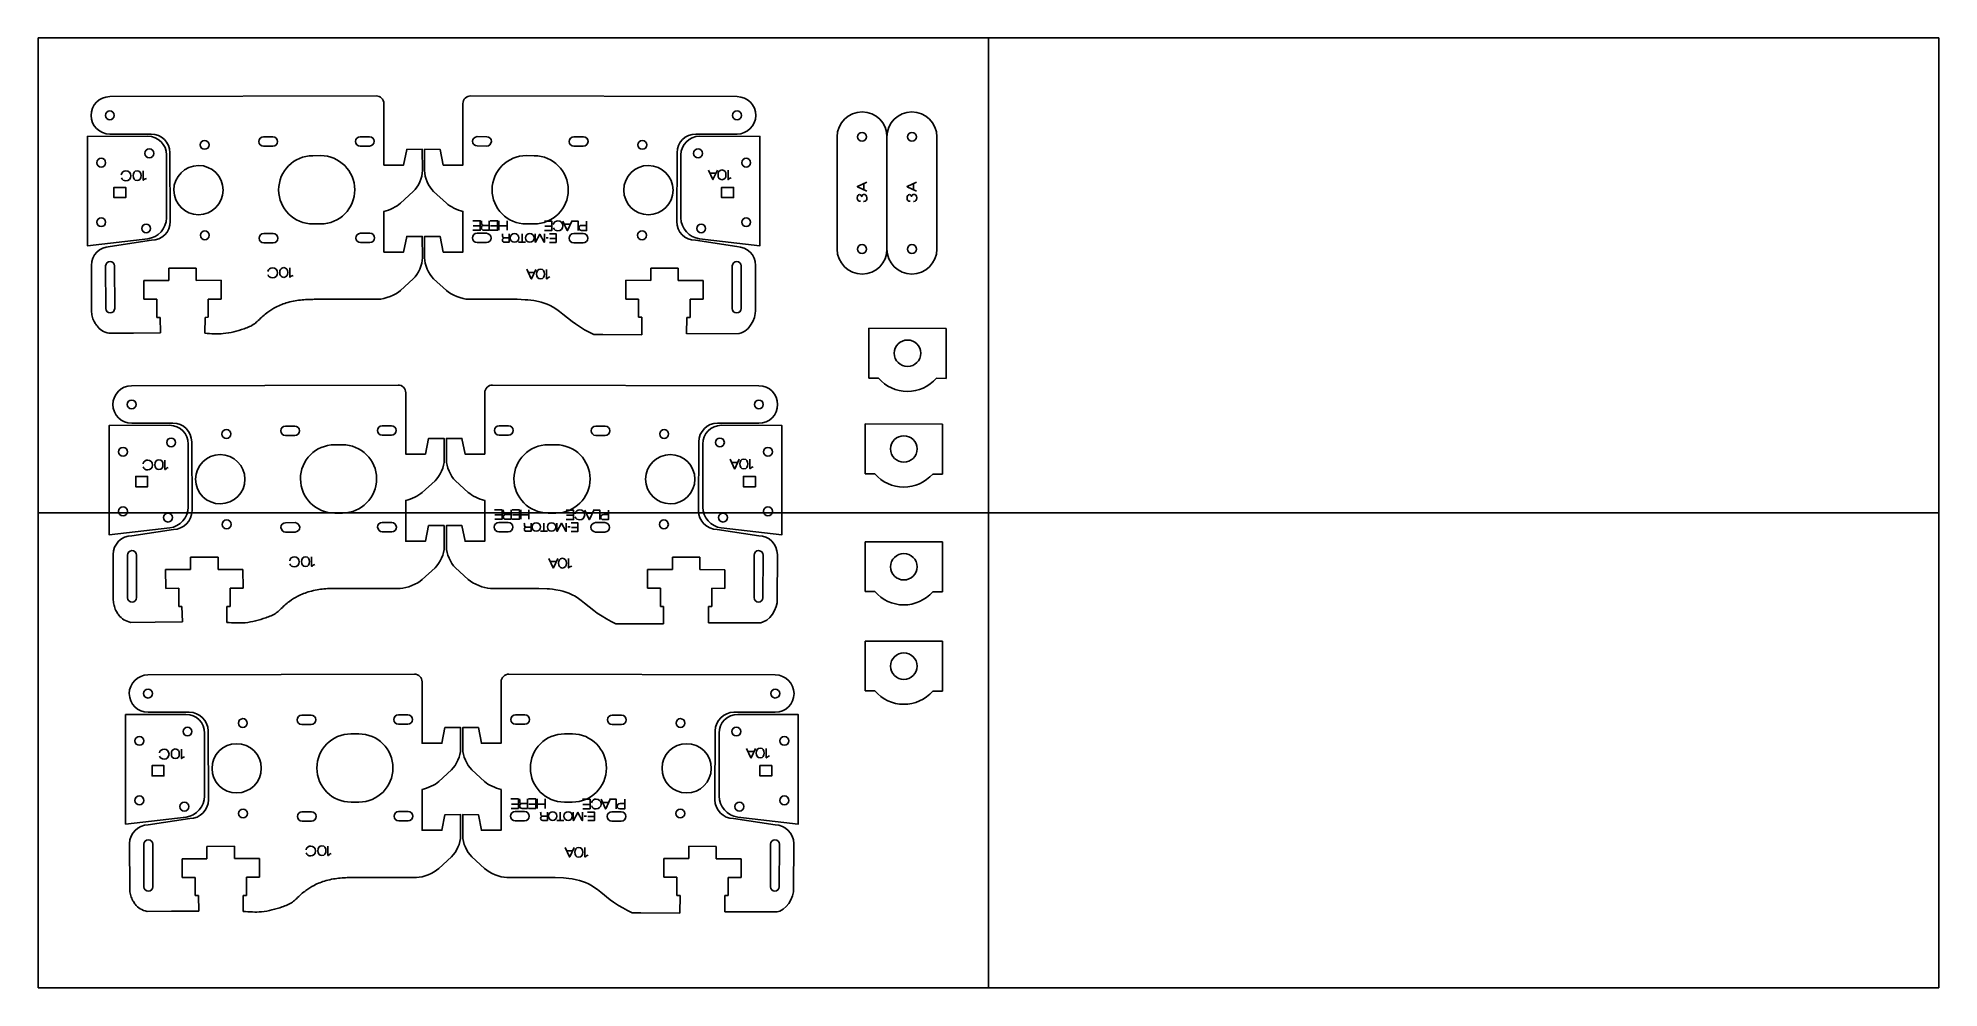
# Model space of a CAD drawing. Extents: x -610 to 0, y -305 to 0.
import ezdxf

# ---------------------------------------------------------------- set-up
doc = ezdxf.new("R2010")
doc.units = 0
doc.layers.add('CUTS', color=1, linetype='Continuous', true_color=0xff0000)
doc.layers.add('TEXT', color=5, linetype='Continuous', true_color=0x0000ff)
doc.layers.add('laser bed referance', color=3, linetype='Continuous', lineweight=25, true_color=0x00ff00)
doc.layers.add('Referance lines', color=2, linetype='Continuous', lineweight=25, true_color=0xffff00)

msp = doc.modelspace()

# ---------------------------------------------------------------- linework, layer by layer
at = {"layer": 'CUTS', "color": 1, "lineweight": 25, "true_color": 0xff0000}
for p, q in [((-586.6, -18.82), (-501.15, -18.59)), ((-470.85, -18.59), (-385.41, -18.82)), ((-353.35, -31.72), (-353.35, -67.72)), ((-567.67, -77.79), (-575.67, -77.82)), ((-575.67, -77.82), (-575.66, -83.82)), ((-567.68, -73.85), (-558.88, -73.82)), ((-567.67, -73.84), (-567.67, -77.79)), ((-558.88, -73.82), (-558.87, -77.76)), ((-558.87, -77.76), (-550.87, -77.73)), ((-550.87, -77.73), (-550.86, -83.74)), ((-421.13, -77.74), (-421.14, -83.74)), ((-413.13, -77.77), (-421.13, -77.74)), ((-413.13, -73.83), (-413.13, -77.77)), ((-413.13, -73.83), (-404.33, -73.84)), ((-404.33, -73.84), (-404.33, -77.8)), ((-404.33, -77.8), (-396.33, -77.83)), ((-396.33, -77.83), (-396.34, -83.82)), ((-575.66, -83.82), (-571.49, -83.81)), ((-571.49, -83.81), (-571.49, -89.65)), ((-550.86, -83.74), (-555, -83.75)), ((-555, -83.75), (-555, -89.61)), ((-521.04, -83.84), (-500.51, -83.82)), ((-471.5, -83.82), (-455.99, -83.84)), ((-455.99, -83.84), (-453.35, -83.96)), ((-453.35, -83.96), (-452.53, -84.02)), ((-452.53, -84.02), (-451.6, -84.12)), ((-451.6, -84.12), (-450.55, -84.27)), ((-450.55, -84.27), (-449.13, -84.54)), ((-449.13, -84.54), (-448.26, -84.76)), ((-448.26, -84.76), (-446.34, -85.4)), ((-421.14, -83.74), (-417, -83.75)), ((-417, -83.75), (-417, -89.6)), ((-396.34, -83.82), (-400.52, -83.81)), ((-400.52, -83.81), (-400.52, -89.65)), ((-592.43, -88.01), (-592.45, -87.57)), ((-571.49, -89.65), (-570.44, -89.65)), ((-570.44, -89.65), (-570.31, -94.61)), ((-556.04, -89.63), (-556.06, -94.73)), ((-555, -89.61), (-556.04, -89.63)), ((-446.34, -85.4), (-445.33, -85.86)), ((-445.33, -85.86), (-444.4, -86.36)), ((-444.4, -86.36), (-443.25, -87.1)), ((-443.25, -87.1), (-442.42, -87.71)), ((-442.42, -87.71), (-441.33, -88.57)), ((-441.33, -88.57), (-438.34, -90.97)), ((-438.34, -90.97), (-437.28, -91.74)), ((-417, -89.6), (-415.97, -89.61)), ((-415.97, -89.61), (-416.02, -95.23)), ((-401.57, -89.65), (-401.61, -94.87)), ((-400.52, -89.65), (-401.57, -89.65)), ((-380.39, -90.95), (-381.07, -92.13)), ((-379.89, -89.7), (-380.39, -90.95)), ((-379.61, -88.41), (-379.89, -89.7)), ((-379.61, -88.41), (-379.55, -87.57)), ((-579.01, -94.68), (-586.85, -94.72)), ((-570.31, -94.61), (-579.01, -94.68)), ((-437.28, -91.74), (-435.69, -92.8)), ((-435.69, -92.8), (-434.32, -93.61)), ((-434.32, -93.61), (-432.81, -94.43)), ((-432.81, -94.43), (-431.32, -95.15)), ((-431.32, -95.15), (-428.5, -95.17)), ((-428.5, -95.17), (-416.02, -95.23)), ((-384.79, -94.84), (-401.59, -94.87)), ((-384.01, -94.61), (-384.79, -94.84)), ((-382.91, -94.01), (-384.01, -94.61)), ((-381.92, -93.17), (-382.91, -94.01)), ((-381.07, -92.13), (-381.92, -93.17)), ((-343.14, -93.11), (-343.2, -109.11)), ((-343.14, -93.11), (-318.34, -93.2)), ((-318.34, -93.2), (-318.4, -109.2)), ((-343.2, -109.11), (-340.08, -109.12)), ((-321.52, -109.19), (-318.4, -109.2)), ((-579.6, -111.57), (-494.15, -111.34)), ((-463.85, -111.34), (-378.41, -111.57)), ((-344.32, -123.81), (-344.38, -139.81)), ((-344.32, -123.81), (-319.52, -123.9)), ((-319.52, -123.9), (-319.58, -139.9)), ((-344.38, -139.81), (-341.26, -139.82)), ((-322.7, -139.89), (-319.58, -139.9)), ((-344.32, -161.6), (-344.38, -177.6)), ((-344.32, -161.6), (-319.52, -161.69)), ((-319.52, -161.69), (-319.58, -177.69)), ((-560.67, -170.55), (-568.67, -170.58)), ((-568.67, -170.58), (-568.66, -176.58)), ((-560.68, -166.6), (-551.88, -166.58)), ((-560.67, -166.6), (-560.67, -170.55)), ((-551.88, -166.58), (-551.87, -170.52)), ((-551.87, -170.52), (-543.87, -170.49)), ((-543.87, -170.49), (-543.86, -176.5)), ((-414.13, -170.5), (-414.14, -176.5)), ((-406.13, -170.53), (-414.13, -170.5)), ((-406.13, -166.58), (-406.13, -170.53)), ((-406.13, -166.58), (-397.33, -166.6)), ((-397.33, -166.6), (-397.33, -170.56)), ((-397.33, -170.56), (-389.33, -170.59)), ((-389.33, -170.59), (-389.34, -176.58)), ((-568.66, -176.58), (-564.49, -176.56)), ((-564.49, -176.56), (-564.49, -182.41)), ((-543.86, -176.5), (-548, -176.51)), ((-548, -176.51), (-548, -182.36)), ((-514.04, -176.6), (-493.51, -176.58)), ((-464.5, -176.58), (-448.99, -176.6)), ((-448.99, -176.6), (-446.35, -176.71)), ((-446.35, -176.71), (-445.53, -176.78)), ((-445.53, -176.78), (-444.6, -176.88)), ((-414.14, -176.5), (-410, -176.51)), ((-410, -176.51), (-410, -182.35)), ((-389.34, -176.58), (-393.52, -176.56)), ((-393.52, -176.56), (-393.52, -182.41)), ((-585.43, -180.77), (-585.45, -180.33)), ((-564.49, -182.41), (-563.44, -182.41)), ((-563.44, -182.41), (-563.31, -187.36)), ((-549.04, -182.39), (-549.05, -187.49)), ((-548, -182.36), (-549.04, -182.39)), ((-444.6, -176.88), (-443.55, -177.03)), ((-443.55, -177.03), (-442.13, -177.3)), ((-442.13, -177.3), (-441.26, -177.52)), ((-441.26, -177.52), (-439.33, -178.16)), ((-439.33, -178.16), (-438.33, -178.62)), ((-438.33, -178.62), (-437.4, -179.12)), ((-437.4, -179.12), (-436.25, -179.86)), ((-436.25, -179.86), (-435.42, -180.47)), ((-435.42, -180.47), (-434.33, -181.33)), ((-434.33, -181.33), (-431.34, -183.73)), ((-410, -182.35), (-408.97, -182.37)), ((-408.97, -182.37), (-409.02, -187.99)), ((-394.57, -182.41), (-394.61, -187.63)), ((-393.52, -182.41), (-394.57, -182.41)), ((-372.89, -182.45), (-373.39, -183.71)), ((-372.61, -181.17), (-372.89, -182.45)), ((-372.61, -181.17), (-372.55, -180.33)), ((-344.38, -177.6), (-341.26, -177.61)), ((-322.7, -177.68), (-319.58, -177.69)), ((-572.01, -187.44), (-579.85, -187.48)), ((-563.31, -187.36), (-572.01, -187.44)), ((-431.34, -183.73), (-430.28, -184.5)), ((-430.28, -184.5), (-428.69, -185.55)), ((-428.69, -185.55), (-427.32, -186.37)), ((-427.32, -186.37), (-425.81, -187.19)), ((-425.81, -187.19), (-424.32, -187.91)), ((-424.32, -187.91), (-421.5, -187.92)), ((-421.5, -187.92), (-409.02, -187.99)), ((-377.79, -187.6), (-394.59, -187.63)), ((-377.01, -187.36), (-377.79, -187.6)), ((-375.91, -186.77), (-377.01, -187.36)), ((-374.92, -185.92), (-375.91, -186.77)), ((-374.07, -184.89), (-374.92, -185.92)), ((-373.39, -183.71), (-374.07, -184.89)), ((-344.32, -193.48), (-344.38, -209.48)), ((-344.32, -193.48), (-319.52, -193.57)), ((-319.52, -193.57), (-319.58, -209.57)), ((-574.35, -204.33), (-488.9, -204.1)), ((-458.6, -204.1), (-373.16, -204.33)), ((-344.38, -209.48), (-341.26, -209.49)), ((-322.7, -209.56), (-319.58, -209.57)), ((-555.43, -259.36), (-546.63, -259.33)), ((-555.42, -259.36), (-555.42, -263.31)), ((-546.63, -259.33), (-546.62, -263.28)), ((-400.87, -259.34), (-400.88, -263.28)), ((-400.87, -259.34), (-392.08, -259.36)), ((-392.08, -259.36), (-392.08, -263.32)), ((-555.42, -263.31), (-563.42, -263.34)), ((-563.42, -263.34), (-563.41, -269.34)), ((-546.62, -263.28), (-538.62, -263.25)), ((-538.62, -263.25), (-538.61, -269.25)), ((-408.88, -263.25), (-408.89, -269.25)), ((-400.88, -263.28), (-408.88, -263.25)), ((-392.08, -263.32), (-384.08, -263.34)), ((-384.08, -263.34), (-384.09, -269.34)), ((-580.18, -273.52), (-580.2, -273.09)), ((-563.41, -269.34), (-559.24, -269.32)), ((-559.24, -269.32), (-559.24, -275.17)), ((-538.61, -269.25), (-542.75, -269.27)), ((-542.75, -269.27), (-542.75, -275.12)), ((-508.79, -269.36), (-488.26, -269.34)), ((-459.25, -269.34), (-443.74, -269.35)), ((-443.74, -269.35), (-441.1, -269.47)), ((-441.1, -269.47), (-440.28, -269.54)), ((-440.28, -269.54), (-439.35, -269.64)), ((-439.35, -269.64), (-438.3, -269.78)), ((-438.3, -269.78), (-436.88, -270.06)), ((-436.88, -270.06), (-436.01, -270.27)), ((-436.01, -270.27), (-434.08, -270.92)), ((-434.08, -270.92), (-433.08, -271.37)), ((-433.08, -271.37), (-432.15, -271.88)), ((-432.15, -271.88), (-431, -272.62)), ((-431, -272.62), (-430.17, -273.22)), ((-430.17, -273.22), (-429.08, -274.09)), ((-429.08, -274.09), (-426.09, -276.48)), ((-408.89, -269.25), (-404.75, -269.27)), ((-404.75, -269.27), (-404.75, -275.11)), ((-384.09, -269.34), (-388.27, -269.32)), ((-388.27, -269.32), (-388.27, -275.17)), ((-367.36, -273.93), (-367.64, -275.21)), ((-367.36, -273.93), (-367.3, -273.09)), ((-566.76, -280.19), (-574.59, -280.23)), ((-558.05, -280.12), (-566.76, -280.19)), ((-559.24, -275.17), (-558.19, -275.16)), ((-558.19, -275.16), (-558.05, -280.12)), ((-543.79, -275.14), (-543.8, -280.24)), ((-542.75, -275.12), (-543.79, -275.14)), ((-426.09, -276.48), (-425.03, -277.25)), ((-425.03, -277.25), (-423.44, -278.31)), ((-423.44, -278.31), (-422.07, -279.12)), ((-422.07, -279.12), (-420.56, -279.95)), ((-420.56, -279.95), (-419.07, -280.67)), ((-404.75, -275.11), (-403.72, -275.12)), ((-403.72, -275.12), (-403.77, -280.74)), ((-389.31, -275.16), (-389.36, -280.39)), ((-372.54, -280.35), (-389.34, -280.39)), ((-388.27, -275.17), (-389.31, -275.16)), ((-371.76, -280.12), (-372.54, -280.35)), ((-370.66, -279.53), (-371.76, -280.12)), ((-369.67, -278.68), (-370.66, -279.53)), ((-368.82, -277.64), (-369.67, -278.68)), ((-368.14, -276.47), (-368.82, -277.64)), ((-367.64, -275.21), (-368.14, -276.47)), ((-419.07, -280.67), (-416.25, -280.68)), ((-416.25, -280.68), (-403.77, -280.74))]:
    msp.add_line(p, q, dxfattribs=at)
for points in [[(-498.68, -21.05), (-498.68, -40.75), (-492.35, -40.75), (-491.36, -35.73), (-486.36, -35.72), (-486.34, -42.56)], [(-473.33, -21.05), (-473.33, -40.75), (-479.66, -40.75), (-480.64, -35.73), (-485.64, -35.72), (-485.66, -42.56)], [(-574.4, -31.5), (-593.77, -31.56), (-593.77, -66.67), (-574.37, -64.43)], [(-573.33, -30.82), (-586.56, -30.83)], [(-537.28, -31.75), (-534.27, -31.74), (-534.27, -31.74)], [(-534.27, -34.74), (-537.28, -34.75)], [(-506.28, -31.66), (-503.27, -31.66), (-503.27, -31.66)], [(-503.27, -34.66), (-506.28, -34.66)], [(-468.74, -34.65), (-465.73, -34.66)], [(-465.72, -31.66), (-468.73, -31.65), (-468.73, -31.65)], [(-437.74, -34.74), (-434.73, -34.75)], [(-434.72, -31.75), (-437.73, -31.74), (-437.73, -31.74)], [(-398.67, -30.82), (-385.44, -30.83)], [(-397.45, -31.5), (-378.08, -31.56), (-378.08, -66.67), (-397.48, -64.43)], [(-337.35, -67.72), (-337.35, -31.72)], [(-321.35, -31.72), (-321.35, -67.72), (-321.35, -67.72)], [(-568.41, -57.73), (-568.41, -37.51), (-568.41, -37.51)], [(-568.41, -57.73), (-568.41, -37.51), (-568.41, -37.51)], [(-567.22, -58.89), (-567.32, -36.8)], [(-521.51, -37.76), (-519.01, -37.75), (-519.01, -37.75)], [(-450.49, -37.76), (-452.99, -37.75), (-452.99, -37.75)], [(-404.79, -58.89), (-404.69, -36.8)], [(-403.44, -57.73), (-403.44, -37.51), (-403.44, -37.51)], [(-403.44, -57.73), (-403.44, -37.51), (-403.44, -37.51)], [(-585.28, -48.64), (-585.28, -47.92), (-581.48, -47.92), (-581.48, -51.22), (-585.28, -51.22), (-585.28, -48.64), (-585.28, -48.64)], [(-386.57, -48.64), (-386.57, -47.92), (-390.37, -47.92), (-390.37, -51.22), (-386.57, -51.22), (-386.57, -48.64), (-386.57, -48.64)], [(-489.27, -49.27), (-493.36, -53.03)], [(-482.73, -49.27), (-478.64, -53.03)], [(-518.95, -59.65), (-521.45, -59.66)], [(-498.67, -55.63), (-498.68, -55.62), (-498.68, -68.7), (-492.35, -68.7), (-491.36, -63.68), (-486.36, -63.67), (-486.34, -70.51)], [(-473.33, -55.63), (-473.33, -55.62), (-473.33, -68.7), (-479.66, -68.7), (-480.64, -63.68), (-485.64, -63.67), (-485.66, -70.51)], [(-453.05, -59.65), (-450.55, -59.66)], [(-586.51, -66.94), (-573.2, -64.91)], [(-537.2, -62.75), (-534.19, -62.74), (-534.19, -62.74)], [(-534.18, -65.74), (-537.19, -65.75)], [(-506.2, -62.66), (-503.19, -62.66), (-503.19, -62.66)], [(-503.18, -65.66), (-506.19, -65.66)], [(-468.82, -65.65), (-465.81, -65.66)], [(-465.8, -62.66), (-468.81, -62.65), (-468.81, -62.65)], [(-437.82, -65.74), (-434.81, -65.75)], [(-434.81, -62.75), (-437.81, -62.74), (-437.81, -62.74)], [(-385.5, -66.94), (-398.8, -64.91)], [(-592.45, -87.57), (-592.49, -72.96)], [(-587.91, -73.15), (-587.87, -86.81), (-587.87, -86.81)], [(-585.02, -86.8), (-585.06, -73.14)], [(-386.99, -86.8), (-386.95, -73.14)], [(-384.1, -73.15), (-384.13, -86.81), (-384.13, -86.81)], [(-379.55, -87.57), (-379.51, -72.96)], [(-489.27, -77.22), (-493.36, -80.97)], [(-482.73, -77.22), (-478.64, -80.97)], [(-491.68, -113.81), (-491.68, -133.51), (-485.35, -133.51), (-484.36, -128.49), (-479.36, -128.48), (-479.34, -135.32)], [(-466.33, -113.81), (-466.33, -133.51), (-472.66, -133.51), (-473.64, -128.49), (-478.64, -128.48), (-478.66, -135.32)], [(-567.4, -124.26), (-586.77, -124.32), (-586.77, -159.43), (-567.37, -157.18)], [(-566.33, -123.57), (-579.56, -123.59)], [(-530.28, -124.51), (-527.27, -124.5), (-527.27, -124.5)], [(-527.26, -127.5), (-530.27, -127.51)], [(-499.28, -124.42), (-496.27, -124.41), (-496.27, -124.41)], [(-496.27, -127.41), (-499.28, -127.42)], [(-461.74, -127.41), (-458.73, -127.42)], [(-458.72, -124.42), (-461.73, -124.41), (-461.73, -124.41)], [(-430.74, -127.5), (-427.73, -127.5)], [(-427.72, -124.5), (-430.73, -124.5), (-430.73, -124.5)], [(-391.67, -123.57), (-378.44, -123.59)], [(-390.45, -124.26), (-371.08, -124.32), (-371.08, -159.43), (-390.48, -157.18)], [(-561.41, -150.49), (-561.41, -130.27), (-561.41, -130.27)], [(-561.41, -150.49), (-561.41, -130.27), (-561.41, -130.27)], [(-560.22, -151.65), (-560.32, -129.56)], [(-514.51, -130.51), (-512.01, -130.51), (-512.01, -130.51)], [(-443.49, -130.51), (-445.99, -130.51), (-445.99, -130.51)], [(-397.79, -151.65), (-397.69, -129.56)], [(-396.44, -150.49), (-396.44, -130.27), (-396.44, -130.27)], [(-396.44, -150.49), (-396.44, -130.27), (-396.44, -130.27)], [(-578.28, -141.4), (-578.28, -140.68), (-574.48, -140.68), (-574.48, -143.98), (-578.28, -143.98), (-578.28, -141.4), (-578.28, -141.4)], [(-482.27, -142.03), (-486.36, -145.78)], [(-475.73, -142.03), (-471.64, -145.78)], [(-379.57, -141.4), (-379.57, -140.68), (-383.37, -140.68), (-383.37, -143.98), (-379.57, -143.98), (-379.57, -141.4), (-379.57, -141.4)], [(-491.67, -148.39), (-491.68, -148.38), (-491.68, -161.46), (-485.35, -161.46), (-484.36, -156.44), (-479.36, -156.42), (-479.34, -163.27)], [(-466.33, -148.39), (-466.33, -148.38), (-466.33, -161.46), (-472.66, -161.46), (-473.64, -156.44), (-478.64, -156.42), (-478.66, -163.27)], [(-579.51, -159.7), (-566.2, -157.67)], [(-530.2, -155.51), (-527.19, -155.5), (-527.19, -155.5)], [(-511.95, -152.41), (-514.45, -152.41)], [(-499.2, -155.42), (-496.19, -155.41), (-496.19, -155.41)], [(-496.18, -158.41), (-499.19, -158.42)], [(-461.82, -158.41), (-458.81, -158.42)], [(-458.8, -155.42), (-461.81, -155.41), (-461.81, -155.41)], [(-446.05, -152.41), (-443.55, -152.41)], [(-427.8, -155.5), (-430.81, -155.5), (-430.81, -155.5)], [(-378.5, -159.7), (-391.8, -157.67)], [(-527.18, -158.5), (-530.19, -158.51)], [(-430.82, -158.5), (-427.81, -158.5)], [(-585.45, -180.33), (-585.49, -165.72)], [(-580.91, -165.91), (-580.87, -179.57), (-580.87, -179.57)], [(-578.02, -179.56), (-578.06, -165.9)], [(-482.27, -169.97), (-486.36, -173.73)], [(-475.73, -169.97), (-471.64, -173.73)], [(-379.98, -179.56), (-379.95, -165.9)], [(-377.1, -165.91), (-377.13, -179.57), (-377.13, -179.57)], [(-372.55, -180.33), (-372.51, -165.72)], [(-486.42, -206.56), (-486.42, -226.27), (-480.1, -226.27), (-479.11, -221.25), (-474.11, -221.23), (-474.09, -228.08)], [(-461.08, -206.56), (-461.08, -226.27), (-467.41, -226.27), (-468.39, -221.25), (-473.39, -221.23), (-473.41, -228.08)], [(-562.15, -217.02), (-581.52, -217.07), (-581.52, -252.19), (-562.12, -249.94)], [(-561.08, -216.33), (-574.31, -216.35)], [(-525.03, -217.26), (-522.02, -217.25), (-522.02, -217.25)], [(-494.03, -217.18), (-491.02, -217.17), (-491.02, -217.17)], [(-453.47, -217.18), (-456.48, -217.17), (-456.48, -217.17)], [(-422.47, -217.26), (-425.48, -217.25), (-425.48, -217.25)], [(-386.42, -216.33), (-373.19, -216.35)], [(-385.2, -217.02), (-365.83, -217.07), (-365.83, -252.19), (-385.23, -249.94)], [(-556.16, -243.25), (-556.16, -223.03), (-556.16, -223.03)], [(-556.16, -243.25), (-556.16, -223.03), (-556.16, -223.03)], [(-554.97, -244.41), (-555.07, -222.32)], [(-522.01, -220.25), (-525.02, -220.26)], [(-509.26, -223.27), (-506.76, -223.26), (-506.76, -223.26)], [(-491.01, -220.17), (-494.02, -220.18)], [(-456.49, -220.17), (-453.48, -220.18)], [(-438.24, -223.27), (-440.74, -223.26), (-440.74, -223.26)], [(-425.49, -220.25), (-422.48, -220.26)], [(-392.54, -244.41), (-392.44, -222.32)], [(-391.19, -243.25), (-391.19, -223.03), (-391.19, -223.03)], [(-391.19, -243.25), (-391.19, -223.03), (-391.19, -223.03)], [(-573.03, -234.15), (-573.03, -233.44), (-569.23, -233.44), (-569.23, -236.74), (-573.03, -236.74), (-573.03, -234.15), (-573.03, -234.15)], [(-477.02, -234.78), (-481.11, -238.54)], [(-470.48, -234.78), (-466.39, -238.54)], [(-374.32, -234.15), (-374.32, -233.44), (-378.12, -233.44), (-378.12, -236.74), (-374.32, -236.74), (-374.32, -234.15), (-374.32, -234.15)], [(-486.42, -241.14), (-486.42, -241.13), (-486.42, -254.21), (-480.1, -254.21), (-479.11, -249.19), (-474.11, -249.18), (-474.09, -256.02)], [(-461.08, -241.14), (-461.08, -241.13), (-461.08, -254.21), (-467.41, -254.21), (-468.39, -249.19), (-473.39, -249.18), (-473.41, -256.02)], [(-524.95, -248.26), (-521.94, -248.26), (-521.94, -248.26)], [(-506.7, -245.16), (-509.2, -245.17)], [(-493.95, -248.18), (-490.94, -248.17), (-490.94, -248.17)], [(-453.55, -248.18), (-456.56, -248.17), (-456.56, -248.17)], [(-440.8, -245.16), (-438.3, -245.17)], [(-422.55, -248.26), (-425.56, -248.25), (-425.56, -248.25)], [(-574.26, -252.46), (-560.95, -250.43)], [(-521.93, -251.26), (-524.94, -251.26)], [(-490.93, -251.17), (-493.94, -251.18)], [(-456.57, -251.17), (-453.56, -251.18)], [(-425.57, -251.25), (-422.56, -251.26)], [(-373.25, -252.46), (-386.55, -250.43)], [(-580.2, -273.09), (-580.24, -258.47)], [(-575.66, -258.66), (-575.62, -272.33), (-575.62, -272.33)], [(-572.77, -272.32), (-572.81, -258.66)], [(-374.73, -272.32), (-374.7, -258.65)], [(-371.85, -258.66), (-371.88, -272.33), (-371.88, -272.33)], [(-367.3, -273.09), (-367.26, -258.47)], [(-477.02, -262.73), (-481.11, -266.49)], [(-470.48, -262.73), (-466.39, -266.49)]]:
    msp.add_lwpolyline(points, dxfattribs=at)
for centre in [(-330.77, -101.15), (-331.95, -131.86), (-331.95, -169.64), (-331.95, -201.53)]:
    msp.add_circle(centre, 4.25, dxfattribs=at)
for centre in [(-330.77, -101.15), (-331.95, -131.86), (-331.95, -169.64), (-331.95, -201.53)]:
    msp.add_arc(centre, 12.25, 220.56772, 319.02211, dxfattribs=at)
for points in [[(-592.58, -24.85), (-592.59, -21.54), (-589.91, -18.83), (-586.6, -18.82)], [(-588, -24.82), (-588, -24.03), (-587.36, -23.39), (-586.57, -23.39)], [(-586.57, -23.39), (-585.78, -23.39), (-585.15, -24.03), (-585.15, -24.82)], [(-501.15, -18.59), (-499.79, -18.58), (-498.68, -19.69), (-498.68, -21.05)], [(-470.85, -18.59), (-472.22, -18.58), (-473.32, -19.69), (-473.33, -21.05)], [(-386.86, -24.82), (-386.86, -24.03), (-386.22, -23.39), (-385.43, -23.39)], [(-385.43, -23.39), (-384.65, -23.39), (-384.01, -24.03), (-384.01, -24.82)], [(-379.42, -24.85), (-379.41, -21.54), (-382.09, -18.83), (-385.41, -18.82)], [(-353.35, -31.72), (-353.35, -27.3), (-349.76, -23.72), (-345.35, -23.72)], [(-345.35, -23.72), (-340.93, -23.72), (-337.35, -27.3), (-337.35, -31.72)], [(-337.35, -31.72), (-337.35, -27.3), (-333.76, -23.72), (-329.35, -23.72)], [(-329.35, -23.72), (-324.93, -23.72), (-321.35, -27.3), (-321.35, -31.72)], [(-586.56, -30.83), (-589.88, -30.84), (-592.57, -28.16), (-592.58, -24.85)], [(-586.57, -26.24), (-587.36, -26.24), (-588, -25.61), (-588, -24.82)], [(-585.15, -24.82), (-585.15, -25.61), (-585.78, -26.24), (-586.57, -26.24)], [(-385.43, -26.24), (-386.22, -26.24), (-386.86, -25.61), (-386.86, -24.82)], [(-385.44, -30.83), (-382.13, -30.84), (-379.43, -28.16), (-379.42, -24.85)], [(-384.01, -24.82), (-384.01, -25.61), (-384.65, -26.24), (-385.43, -26.24)], [(-346.77, -31.72), (-346.77, -30.93), (-346.13, -30.29), (-345.35, -30.29)], [(-345.35, -30.29), (-344.56, -30.29), (-343.92, -30.93), (-343.92, -31.72)], [(-330.77, -31.72), (-330.77, -30.93), (-330.13, -30.29), (-329.35, -30.29)], [(-329.35, -30.29), (-328.56, -30.29), (-327.92, -30.93), (-327.92, -31.72)], [(-575.34, -37.01), (-575.34, -36.22), (-574.7, -35.58), (-573.91, -35.58)], [(-568.41, -37.51), (-568.4, -34.2), (-571.09, -31.51), (-574.4, -31.5)], [(-573.91, -35.58), (-573.13, -35.58), (-572.49, -36.22), (-572.49, -37.01)], [(-567.32, -36.8), (-567.33, -33.49), (-570.02, -30.81), (-573.33, -30.82)], [(-556.19, -32.87), (-556.98, -32.87), (-557.61, -33.51), (-557.61, -34.3)], [(-557.61, -34.3), (-557.61, -35.08), (-556.97, -35.72), (-556.18, -35.72)], [(-554.76, -34.29), (-554.76, -33.5), (-555.4, -32.87), (-556.19, -32.87)], [(-556.18, -35.72), (-555.4, -35.72), (-554.76, -35.08), (-554.76, -34.29)], [(-538.78, -33.25), (-538.78, -32.42), (-538.11, -31.75), (-537.28, -31.75)], [(-537.28, -34.75), (-538.1, -34.75), (-538.78, -34.08), (-538.78, -33.25)], [(-534.27, -31.74), (-533.44, -31.74), (-532.77, -32.41), (-532.77, -33.24)], [(-532.77, -33.24), (-532.77, -34.06), (-533.44, -34.74), (-534.27, -34.74)], [(-507.78, -33.17), (-507.78, -32.34), (-507.11, -31.67), (-506.28, -31.66)], [(-506.28, -34.66), (-507.1, -34.67), (-507.78, -34), (-507.78, -33.17)], [(-503.27, -31.66), (-502.45, -31.65), (-501.77, -32.32), (-501.77, -33.15)], [(-501.77, -33.15), (-501.77, -33.98), (-502.44, -34.65), (-503.27, -34.66)], [(-470.23, -33.15), (-470.24, -33.98), (-469.57, -34.65), (-468.74, -34.65)], [(-468.73, -31.65), (-469.56, -31.65), (-470.23, -32.32), (-470.23, -33.15)], [(-465.73, -34.66), (-464.9, -34.67), (-464.23, -34), (-464.22, -33.17)], [(-464.22, -33.17), (-464.22, -32.34), (-464.89, -31.66), (-465.72, -31.66)], [(-439.23, -33.24), (-439.24, -34.06), (-438.57, -34.74), (-437.74, -34.74)], [(-437.73, -31.74), (-438.56, -31.74), (-439.23, -32.41), (-439.23, -33.24)], [(-434.73, -34.75), (-433.9, -34.75), (-433.23, -34.08), (-433.22, -33.25)], [(-433.22, -33.25), (-433.22, -32.42), (-433.89, -31.75), (-434.72, -31.75)], [(-417.24, -34.29), (-417.24, -33.5), (-416.6, -32.87), (-415.81, -32.87)], [(-415.82, -35.72), (-416.61, -35.71), (-417.24, -35.08), (-417.24, -34.29)], [(-414.39, -34.3), (-414.39, -35.08), (-415.03, -35.72), (-415.82, -35.72)], [(-415.81, -32.87), (-415.03, -32.87), (-414.39, -33.51), (-414.39, -34.3)], [(-404.69, -36.8), (-404.68, -33.49), (-401.98, -30.81), (-398.67, -30.82)], [(-403.44, -37.51), (-403.45, -34.2), (-400.76, -31.51), (-397.45, -31.5)], [(-397.94, -35.58), (-398.72, -35.58), (-399.36, -36.22), (-399.36, -37.01)], [(-396.51, -37.01), (-396.51, -36.22), (-397.15, -35.58), (-397.94, -35.58)], [(-345.35, -33.14), (-346.13, -33.14), (-346.77, -32.5), (-346.77, -31.72)], [(-343.92, -31.72), (-343.92, -32.5), (-344.56, -33.14), (-345.35, -33.14)], [(-329.35, -33.14), (-330.13, -33.14), (-330.77, -32.5), (-330.77, -31.72)], [(-327.92, -31.72), (-327.92, -32.5), (-328.56, -33.14), (-329.35, -33.14)], [(-590.76, -40), (-590.76, -39.22), (-590.12, -38.58), (-589.34, -38.58)], [(-589.34, -41.43), (-590.12, -41.43), (-590.76, -40.79), (-590.76, -40)], [(-589.34, -38.58), (-588.55, -38.58), (-587.91, -39.22), (-587.91, -40)], [(-587.91, -40), (-587.91, -40.79), (-588.55, -41.43), (-589.34, -41.43)], [(-573.91, -38.43), (-574.7, -38.43), (-575.34, -37.79), (-575.34, -37.01)], [(-572.49, -37.01), (-572.49, -37.79), (-573.13, -38.43), (-573.91, -38.43)], [(-558.17, -40.91), (-562.53, -40.92), (-566.06, -44.46), (-566.05, -48.83)], [(-550.25, -48.78), (-550.26, -44.42), (-553.81, -40.89), (-558.17, -40.91)], [(-532.43, -48.74), (-532.45, -42.69), (-527.56, -37.77), (-521.51, -37.76)], [(-519.01, -37.75), (-512.96, -37.73), (-508.05, -42.62), (-508.03, -48.67)], [(-486.34, -42.56), (-486.34, -44.76), (-487.66, -47.78), (-489.27, -49.27)], [(-485.66, -42.56), (-485.67, -44.76), (-484.35, -47.78), (-482.73, -49.27)], [(-452.99, -37.75), (-459.04, -37.73), (-463.96, -42.62), (-463.97, -48.67)], [(-439.57, -48.74), (-439.55, -42.69), (-444.44, -37.77), (-450.49, -37.76)], [(-421.76, -48.78), (-421.74, -44.42), (-418.2, -40.89), (-413.83, -40.91)], [(-413.83, -40.91), (-409.47, -40.92), (-405.94, -44.46), (-405.96, -48.83)], [(-399.36, -37.01), (-399.36, -37.79), (-398.72, -38.43), (-397.94, -38.43)], [(-397.94, -38.43), (-397.15, -38.43), (-396.51, -37.79), (-396.51, -37.01)], [(-382.51, -38.58), (-383.3, -38.58), (-383.94, -39.22), (-383.94, -40)], [(-383.94, -40), (-383.94, -40.79), (-383.3, -41.43), (-382.51, -41.43)], [(-381.09, -40), (-381.09, -39.22), (-381.73, -38.58), (-382.51, -38.58)], [(-382.51, -41.43), (-381.73, -41.43), (-381.09, -40.79), (-381.09, -40)], [(-521.45, -59.66), (-527.5, -59.67), (-532.42, -54.78), (-532.43, -48.74)], [(-508.03, -48.67), (-508.02, -54.72), (-512.9, -59.63), (-518.95, -59.65)], [(-463.97, -48.67), (-463.99, -54.72), (-459.1, -59.63), (-453.05, -59.65)], [(-450.55, -59.66), (-444.5, -59.67), (-439.59, -54.78), (-439.57, -48.74)], [(-566.05, -48.83), (-566.04, -53.19), (-562.49, -56.72), (-558.13, -56.71)], [(-558.13, -56.71), (-553.76, -56.69), (-550.24, -53.15), (-550.25, -48.78)], [(-493.36, -53.03), (-494.57, -54.14), (-496.8, -55.17), (-498.67, -55.63)], [(-478.64, -53.03), (-477.44, -54.14), (-475.2, -55.17), (-473.33, -55.63)], [(-413.88, -56.71), (-418.24, -56.69), (-421.77, -53.15), (-421.76, -48.78)], [(-405.96, -48.83), (-405.97, -53.19), (-409.51, -56.72), (-413.88, -56.71)], [(-590.76, -59.1), (-590.76, -58.32), (-590.12, -57.68), (-589.34, -57.68)], [(-589.34, -60.53), (-590.12, -60.53), (-590.76, -59.89), (-590.76, -59.1)], [(-589.34, -57.68), (-588.55, -57.68), (-587.91, -58.32), (-587.91, -59.1)], [(-587.91, -59.1), (-587.91, -59.89), (-588.55, -60.53), (-589.34, -60.53)], [(-576.34, -61.11), (-576.34, -60.32), (-575.7, -59.68), (-574.91, -59.68)], [(-574.91, -59.68), (-574.13, -59.68), (-573.49, -60.32), (-573.49, -61.11)], [(-574.37, -64.43), (-571.09, -64.04), (-568.41, -61.03), (-568.41, -57.73)], [(-573.2, -64.91), (-569.89, -64.9), (-567.21, -62.21), (-567.22, -58.89)], [(-398.8, -64.91), (-402.12, -64.9), (-404.8, -62.21), (-404.79, -58.89)], [(-397.48, -64.43), (-400.76, -64.04), (-403.44, -61.03), (-403.44, -57.73)], [(-396.94, -59.68), (-397.72, -59.68), (-398.36, -60.32), (-398.36, -61.11)], [(-395.51, -61.11), (-395.51, -60.32), (-396.15, -59.68), (-396.94, -59.68)], [(-382.51, -57.68), (-383.3, -57.68), (-383.94, -58.32), (-383.94, -59.1)], [(-383.94, -59.1), (-383.94, -59.89), (-383.3, -60.53), (-382.51, -60.53)], [(-381.09, -59.1), (-381.09, -58.32), (-381.73, -57.68), (-382.51, -57.68)], [(-382.51, -60.53), (-381.73, -60.53), (-381.09, -59.89), (-381.09, -59.1)], [(-592.49, -72.96), (-592.5, -69.65), (-589.82, -66.95), (-586.51, -66.94)], [(-574.91, -62.53), (-575.7, -62.53), (-576.34, -61.89), (-576.34, -61.11)], [(-573.49, -61.11), (-573.49, -61.89), (-574.13, -62.53), (-574.91, -62.53)], [(-556.11, -61.88), (-556.9, -61.88), (-557.54, -62.52), (-557.53, -63.3)], [(-557.53, -63.3), (-557.53, -64.09), (-556.89, -64.73), (-556.1, -64.72)], [(-554.68, -63.3), (-554.69, -62.51), (-555.33, -61.87), (-556.11, -61.88)], [(-556.1, -64.72), (-555.32, -64.72), (-554.68, -64.08), (-554.68, -63.3)], [(-538.69, -64.25), (-538.7, -63.42), (-538.03, -62.75), (-537.2, -62.75)], [(-537.19, -65.75), (-538.02, -65.75), (-538.69, -65.08), (-538.69, -64.25)], [(-534.19, -62.74), (-533.36, -62.74), (-532.69, -63.41), (-532.69, -64.24)], [(-532.69, -64.24), (-532.68, -65.07), (-533.35, -65.74), (-534.18, -65.74)], [(-507.7, -64.17), (-507.7, -63.34), (-507.03, -62.67), (-506.2, -62.66)], [(-506.19, -65.66), (-507.02, -65.67), (-507.69, -65), (-507.7, -64.17)], [(-503.19, -62.66), (-502.36, -62.65), (-501.69, -63.32), (-501.69, -64.15)], [(-501.69, -64.15), (-501.68, -64.98), (-502.35, -65.65), (-503.18, -65.66)], [(-468.81, -62.65), (-469.64, -62.65), (-470.32, -63.32), (-470.32, -64.15)], [(-470.32, -64.15), (-470.32, -64.98), (-469.65, -65.65), (-468.82, -65.65)], [(-465.81, -65.66), (-464.98, -65.67), (-464.31, -65), (-464.31, -64.17)], [(-464.31, -64.17), (-464.31, -63.34), (-464.98, -62.67), (-465.8, -62.66)], [(-437.81, -62.74), (-438.64, -62.74), (-439.32, -63.41), (-439.32, -64.24)], [(-439.32, -64.24), (-439.32, -65.06), (-438.65, -65.74), (-437.82, -65.74)], [(-433.31, -64.25), (-433.31, -63.42), (-433.98, -62.75), (-434.81, -62.75)], [(-434.81, -65.75), (-433.98, -65.75), (-433.31, -65.08), (-433.31, -64.25)], [(-417.32, -63.3), (-417.32, -62.51), (-416.68, -61.87), (-415.89, -61.87)], [(-415.9, -64.72), (-416.69, -64.72), (-417.32, -64.08), (-417.32, -63.3)], [(-414.47, -63.3), (-414.47, -64.09), (-415.11, -64.73), (-415.9, -64.72)], [(-415.89, -61.87), (-415.1, -61.88), (-414.47, -62.52), (-414.47, -63.3)], [(-398.36, -61.11), (-398.36, -61.89), (-397.72, -62.53), (-396.94, -62.53)], [(-396.94, -62.53), (-396.15, -62.53), (-395.51, -61.89), (-395.51, -61.11)], [(-379.51, -72.96), (-379.5, -69.65), (-382.18, -66.95), (-385.5, -66.94)], [(-346.77, -67.72), (-346.77, -66.93), (-346.13, -66.29), (-345.35, -66.29)], [(-345.35, -66.29), (-344.56, -66.29), (-343.92, -66.93), (-343.92, -67.72)], [(-330.77, -67.72), (-330.77, -66.93), (-330.13, -66.29), (-329.35, -66.29)], [(-329.35, -66.29), (-328.56, -66.29), (-327.92, -66.93), (-327.92, -67.72)], [(-586.49, -71.72), (-587.27, -71.72), (-587.91, -72.36), (-587.91, -73.15)], [(-585.06, -73.14), (-585.06, -72.35), (-585.7, -71.72), (-586.49, -71.72)], [(-486.34, -70.51), (-486.34, -72.71), (-487.66, -75.73), (-489.27, -77.22)], [(-485.66, -70.51), (-485.67, -72.71), (-484.35, -75.73), (-482.73, -77.22)], [(-386.95, -73.14), (-386.95, -72.35), (-386.31, -71.72), (-385.52, -71.72)], [(-385.52, -71.72), (-384.73, -71.72), (-384.1, -72.36), (-384.1, -73.15)], [(-345.35, -75.72), (-349.76, -75.72), (-353.35, -72.13), (-353.35, -67.72)], [(-345.35, -69.14), (-346.13, -69.14), (-346.77, -68.5), (-346.77, -67.72)], [(-343.92, -67.72), (-343.92, -68.5), (-344.56, -69.14), (-345.35, -69.14)], [(-337.35, -67.72), (-337.35, -72.13), (-340.93, -75.72), (-345.35, -75.72)], [(-329.35, -75.72), (-333.76, -75.72), (-337.35, -72.13), (-337.35, -67.72)], [(-329.35, -69.14), (-330.13, -69.14), (-330.77, -68.5), (-330.77, -67.72)], [(-321.35, -67.72), (-321.35, -72.13), (-324.93, -75.72), (-329.35, -75.72)], [(-327.92, -67.72), (-327.92, -68.5), (-328.56, -69.14), (-329.35, -69.14)], [(-493.36, -80.97), (-494.98, -82.46), (-498.31, -83.82), (-500.51, -83.82)], [(-478.64, -80.97), (-477.02, -82.46), (-473.7, -83.82), (-471.5, -83.82)], [(-587.87, -86.81), (-587.87, -87.6), (-587.23, -88.24), (-586.44, -88.23)], [(-586.44, -88.23), (-585.65, -88.23), (-585.02, -87.59), (-585.02, -86.8)], [(-385.56, -88.23), (-386.35, -88.23), (-386.99, -87.59), (-386.99, -86.8)], [(-384.13, -86.81), (-384.14, -87.6), (-384.78, -88.24), (-385.56, -88.23)], [(-585.58, -117.61), (-585.59, -114.29), (-582.91, -111.58), (-579.6, -111.57)], [(-494.15, -111.34), (-492.79, -111.34), (-491.68, -112.44), (-491.68, -113.81)], [(-463.85, -111.34), (-465.21, -111.34), (-466.32, -112.44), (-466.33, -113.81)], [(-372.42, -117.61), (-372.41, -114.29), (-375.09, -111.58), (-378.41, -111.57)], [(-579.56, -123.59), (-582.88, -123.6), (-585.57, -120.92), (-585.58, -117.61)], [(-581, -117.58), (-581, -116.79), (-580.36, -116.15), (-579.57, -116.15)], [(-579.57, -119), (-580.36, -119), (-581, -118.36), (-581, -117.58)], [(-579.57, -116.15), (-578.78, -116.15), (-578.15, -116.79), (-578.15, -117.58)], [(-578.15, -117.58), (-578.15, -118.36), (-578.78, -119), (-579.57, -119)], [(-379.86, -117.58), (-379.86, -116.79), (-379.22, -116.15), (-378.43, -116.15)], [(-378.43, -119), (-379.22, -119), (-379.86, -118.36), (-379.86, -117.58)], [(-378.44, -123.59), (-375.12, -123.6), (-372.43, -120.92), (-372.42, -117.61)], [(-378.43, -116.15), (-377.65, -116.15), (-377.01, -116.79), (-377.01, -117.58)], [(-377.01, -117.58), (-377.01, -118.36), (-377.65, -119), (-378.43, -119)], [(-561.41, -130.27), (-561.4, -126.96), (-564.09, -124.27), (-567.4, -124.26)], [(-560.32, -129.56), (-560.33, -126.24), (-563.02, -123.57), (-566.33, -123.57)], [(-549.19, -125.63), (-549.98, -125.63), (-550.61, -126.27), (-550.61, -127.06)], [(-550.61, -127.06), (-550.61, -127.84), (-549.97, -128.48), (-549.18, -128.48)], [(-547.76, -127.05), (-547.76, -126.26), (-548.4, -125.62), (-549.19, -125.63)], [(-549.18, -128.48), (-548.4, -128.47), (-547.76, -127.83), (-547.76, -127.05)], [(-531.78, -126.01), (-531.78, -125.18), (-531.11, -124.51), (-530.28, -124.51)], [(-530.27, -127.51), (-531.1, -127.51), (-531.78, -126.84), (-531.78, -126.01)], [(-527.27, -124.5), (-526.44, -124.49), (-525.77, -125.17), (-525.77, -125.99)], [(-525.77, -125.99), (-525.77, -126.82), (-526.44, -127.5), (-527.26, -127.5)], [(-500.78, -125.93), (-500.78, -125.1), (-500.11, -124.42), (-499.28, -124.42)], [(-499.28, -127.42), (-500.1, -127.42), (-500.78, -126.75), (-500.78, -125.93)], [(-496.27, -124.41), (-495.45, -124.41), (-494.77, -125.08), (-494.77, -125.91)], [(-494.77, -125.91), (-494.77, -126.74), (-495.44, -127.41), (-496.27, -127.41)], [(-463.23, -125.91), (-463.24, -126.74), (-462.57, -127.41), (-461.74, -127.41)], [(-461.73, -124.41), (-462.56, -124.41), (-463.23, -125.08), (-463.23, -125.91)], [(-458.73, -127.42), (-457.9, -127.42), (-457.23, -126.75), (-457.22, -125.92)], [(-457.22, -125.92), (-457.22, -125.1), (-457.89, -124.42), (-458.72, -124.42)], [(-432.23, -125.99), (-432.24, -126.82), (-431.57, -127.49), (-430.74, -127.5)], [(-430.73, -124.5), (-431.56, -124.49), (-432.23, -125.16), (-432.23, -125.99)], [(-427.73, -127.5), (-426.9, -127.51), (-426.23, -126.84), (-426.22, -126.01)], [(-426.22, -126.01), (-426.22, -125.18), (-426.89, -124.51), (-427.72, -124.5)], [(-410.24, -127.05), (-410.24, -126.26), (-409.6, -125.62), (-408.81, -125.63)], [(-408.82, -128.48), (-409.61, -128.47), (-410.24, -127.83), (-410.24, -127.05)], [(-407.39, -127.05), (-407.39, -127.84), (-408.03, -128.48), (-408.82, -128.48)], [(-408.81, -125.63), (-408.02, -125.63), (-407.39, -126.27), (-407.39, -127.05)], [(-397.69, -129.56), (-397.68, -126.24), (-394.98, -123.57), (-391.67, -123.57)], [(-396.44, -130.27), (-396.44, -126.96), (-393.76, -124.27), (-390.45, -124.26)], [(-583.76, -132.76), (-583.76, -131.98), (-583.12, -131.34), (-582.33, -131.34)], [(-582.33, -134.19), (-583.12, -134.19), (-583.76, -133.55), (-583.76, -132.76)], [(-582.33, -131.34), (-581.55, -131.34), (-580.91, -131.98), (-580.91, -132.76)], [(-580.91, -132.76), (-580.91, -133.55), (-581.55, -134.19), (-582.33, -134.19)], [(-568.34, -129.76), (-568.34, -128.98), (-567.7, -128.34), (-566.91, -128.34)], [(-566.91, -131.19), (-567.7, -131.19), (-568.34, -130.55), (-568.34, -129.76)], [(-566.91, -128.34), (-566.13, -128.34), (-565.49, -128.98), (-565.49, -129.76)], [(-565.49, -129.76), (-565.49, -130.55), (-566.13, -131.19), (-566.91, -131.19)], [(-551.17, -133.66), (-555.53, -133.68), (-559.06, -137.22), (-559.05, -141.58)], [(-543.25, -141.54), (-543.26, -137.18), (-546.81, -133.65), (-551.17, -133.66)], [(-525.43, -141.49), (-525.45, -135.44), (-520.56, -130.53), (-514.51, -130.51)], [(-512.01, -130.51), (-505.96, -130.49), (-501.05, -135.38), (-501.03, -141.43)], [(-445.99, -130.51), (-452.04, -130.49), (-456.95, -135.38), (-456.97, -141.43)], [(-432.57, -141.49), (-432.55, -135.44), (-437.44, -130.53), (-443.49, -130.51)], [(-414.76, -141.54), (-414.74, -137.18), (-411.2, -133.65), (-406.83, -133.66)], [(-406.83, -133.66), (-402.47, -133.68), (-398.94, -137.22), (-398.96, -141.58)], [(-390.94, -128.34), (-391.72, -128.34), (-392.36, -128.98), (-392.36, -129.76)], [(-392.36, -129.76), (-392.36, -130.55), (-391.72, -131.19), (-390.94, -131.19)], [(-389.51, -129.76), (-389.51, -128.98), (-390.15, -128.34), (-390.94, -128.34)], [(-390.94, -131.19), (-390.15, -131.19), (-389.51, -130.55), (-389.51, -129.76)], [(-375.51, -131.34), (-376.3, -131.34), (-376.94, -131.98), (-376.94, -132.76)], [(-376.94, -132.76), (-376.94, -133.55), (-376.3, -134.19), (-375.51, -134.19)], [(-374.09, -132.76), (-374.09, -131.98), (-374.73, -131.34), (-375.51, -131.34)], [(-375.51, -134.19), (-374.73, -134.19), (-374.09, -133.55), (-374.09, -132.76)], [(-479.34, -135.32), (-479.33, -137.52), (-480.65, -140.54), (-482.27, -142.03)], [(-478.66, -135.32), (-478.67, -137.52), (-477.35, -140.54), (-475.73, -142.03)], [(-559.05, -141.58), (-559.04, -145.95), (-555.49, -149.47), (-551.13, -149.46)], [(-551.13, -149.46), (-546.76, -149.45), (-543.24, -145.9), (-543.25, -141.54)], [(-514.45, -152.41), (-520.5, -152.43), (-525.42, -147.54), (-525.43, -141.49)], [(-501.03, -141.43), (-501.01, -147.47), (-505.9, -152.39), (-511.95, -152.41)], [(-486.36, -145.78), (-487.57, -146.89), (-489.8, -147.93), (-491.67, -148.39)], [(-471.64, -145.78), (-470.44, -146.89), (-468.2, -147.93), (-466.33, -148.39)], [(-456.97, -141.43), (-456.99, -147.47), (-452.1, -152.39), (-446.05, -152.41)], [(-443.55, -152.41), (-437.5, -152.43), (-432.59, -147.54), (-432.57, -141.49)], [(-406.88, -149.46), (-411.24, -149.45), (-414.77, -145.9), (-414.76, -141.54)], [(-398.96, -141.58), (-398.97, -145.95), (-402.51, -149.47), (-406.88, -149.46)], [(-583.76, -151.86), (-583.76, -151.08), (-583.12, -150.44), (-582.33, -150.44)], [(-582.33, -153.29), (-583.12, -153.29), (-583.76, -152.65), (-583.76, -151.86)], [(-582.33, -150.44), (-581.55, -150.44), (-580.91, -151.08), (-580.91, -151.86)], [(-580.91, -151.86), (-580.91, -152.65), (-581.55, -153.29), (-582.33, -153.29)], [(-567.37, -157.18), (-564.09, -156.8), (-561.41, -153.79), (-561.41, -150.49)], [(-566.2, -157.67), (-562.89, -157.66), (-560.21, -154.97), (-560.22, -151.65)], [(-391.8, -157.67), (-395.12, -157.66), (-397.8, -154.97), (-397.79, -151.65)], [(-390.48, -157.18), (-393.76, -156.8), (-396.44, -153.79), (-396.44, -150.49)], [(-375.51, -150.44), (-376.3, -150.44), (-376.94, -151.08), (-376.94, -151.86)], [(-376.94, -151.86), (-376.94, -152.65), (-376.3, -153.29), (-375.51, -153.29)], [(-374.09, -151.86), (-374.09, -151.08), (-374.73, -150.44), (-375.51, -150.44)], [(-375.51, -153.29), (-374.73, -153.29), (-374.09, -152.65), (-374.09, -151.86)], [(-569.34, -153.86), (-569.34, -153.08), (-568.7, -152.44), (-567.91, -152.44)], [(-567.91, -155.29), (-568.7, -155.29), (-569.34, -154.65), (-569.34, -153.86)], [(-567.91, -152.44), (-567.13, -152.44), (-566.49, -153.08), (-566.49, -153.86)], [(-566.49, -153.86), (-566.49, -154.65), (-567.13, -155.29), (-567.91, -155.29)], [(-549.11, -154.63), (-549.9, -154.64), (-550.54, -155.27), (-550.53, -156.06)], [(-550.53, -156.06), (-550.53, -156.85), (-549.89, -157.48), (-549.1, -157.48)], [(-547.68, -156.05), (-547.69, -155.27), (-548.33, -154.63), (-549.11, -154.63)], [(-549.1, -157.48), (-548.32, -157.48), (-547.68, -156.84), (-547.68, -156.05)], [(-531.69, -157.01), (-531.7, -156.18), (-531.03, -155.51), (-530.2, -155.51)], [(-530.19, -158.51), (-531.02, -158.51), (-531.69, -157.84), (-531.69, -157.01)], [(-527.19, -155.5), (-526.36, -155.49), (-525.69, -156.17), (-525.68, -156.99)], [(-525.68, -156.99), (-525.68, -157.82), (-526.35, -158.5), (-527.18, -158.5)], [(-500.69, -156.93), (-500.7, -156.1), (-500.03, -155.42), (-499.2, -155.42)], [(-499.19, -158.42), (-500.02, -158.42), (-500.69, -157.75), (-500.69, -156.93)], [(-496.19, -155.41), (-495.36, -155.41), (-494.69, -156.08), (-494.68, -156.91)], [(-494.68, -156.91), (-494.68, -157.74), (-495.35, -158.41), (-496.18, -158.41)], [(-461.81, -155.41), (-462.64, -155.41), (-463.32, -156.08), (-463.32, -156.91)], [(-463.32, -156.91), (-463.32, -157.74), (-462.65, -158.41), (-461.82, -158.41)], [(-458.81, -158.42), (-457.98, -158.42), (-457.31, -157.75), (-457.31, -156.92)], [(-457.31, -156.92), (-457.31, -156.1), (-457.98, -155.42), (-458.8, -155.42)], [(-430.81, -155.5), (-431.64, -155.49), (-432.32, -156.16), (-432.32, -156.99)], [(-432.32, -156.99), (-432.32, -157.82), (-431.65, -158.49), (-430.82, -158.5)], [(-427.81, -158.5), (-426.98, -158.51), (-426.31, -157.84), (-426.31, -157.01)], [(-426.31, -157.01), (-426.31, -156.18), (-426.98, -155.51), (-427.8, -155.5)], [(-410.32, -156.05), (-410.32, -155.27), (-409.68, -154.63), (-408.89, -154.63)], [(-408.9, -157.48), (-409.69, -157.48), (-410.32, -156.84), (-410.32, -156.05)], [(-407.47, -156.06), (-407.47, -156.85), (-408.11, -157.48), (-408.9, -157.48)], [(-408.89, -154.63), (-408.1, -154.64), (-407.47, -155.27), (-407.47, -156.06)], [(-389.94, -152.44), (-390.72, -152.44), (-391.36, -153.08), (-391.36, -153.86)], [(-391.36, -153.86), (-391.36, -154.65), (-390.72, -155.29), (-389.94, -155.29)], [(-388.51, -153.86), (-388.51, -153.08), (-389.15, -152.44), (-389.94, -152.44)], [(-389.94, -155.29), (-389.15, -155.29), (-388.51, -154.65), (-388.51, -153.86)], [(-585.49, -165.72), (-585.5, -162.4), (-582.82, -159.71), (-579.51, -159.7)], [(-579.48, -164.48), (-580.27, -164.48), (-580.91, -165.12), (-580.91, -165.91)], [(-578.06, -165.9), (-578.06, -165.11), (-578.7, -164.48), (-579.48, -164.48)], [(-479.34, -163.27), (-479.33, -165.47), (-480.65, -168.48), (-482.27, -169.97)], [(-478.66, -163.27), (-478.67, -165.47), (-477.35, -168.48), (-475.73, -169.97)], [(-379.95, -165.9), (-379.95, -165.11), (-379.31, -164.47), (-378.52, -164.48)], [(-378.52, -164.48), (-377.73, -164.48), (-377.1, -165.12), (-377.1, -165.91)], [(-372.51, -165.72), (-372.5, -162.4), (-375.18, -159.71), (-378.5, -159.7)], [(-486.36, -173.73), (-487.98, -175.22), (-491.31, -176.58), (-493.51, -176.58)], [(-471.64, -173.73), (-470.02, -175.22), (-466.7, -176.58), (-464.5, -176.58)], [(-580.87, -179.57), (-580.87, -180.36), (-580.23, -180.99), (-579.44, -180.99)], [(-579.44, -180.99), (-578.65, -180.99), (-578.02, -180.35), (-578.02, -179.56)], [(-378.56, -180.99), (-379.35, -180.99), (-379.99, -180.35), (-379.98, -179.56)], [(-377.13, -179.57), (-377.14, -180.36), (-377.78, -180.99), (-378.56, -180.99)], [(-580.33, -210.36), (-580.34, -207.05), (-577.66, -204.34), (-574.35, -204.33)], [(-488.9, -204.1), (-487.54, -204.1), (-486.43, -205.2), (-486.42, -206.56)], [(-458.6, -204.1), (-459.96, -204.1), (-461.07, -205.2), (-461.08, -206.56)], [(-367.17, -210.36), (-367.16, -207.05), (-369.84, -204.34), (-373.16, -204.33)], [(-574.31, -216.35), (-577.63, -216.36), (-580.32, -213.68), (-580.33, -210.36)], [(-575.75, -210.33), (-575.75, -209.55), (-575.11, -208.91), (-574.32, -208.91)], [(-574.32, -211.76), (-575.11, -211.76), (-575.75, -211.12), (-575.75, -210.33)], [(-574.32, -208.91), (-573.53, -208.91), (-572.89, -209.55), (-572.89, -210.33)], [(-572.89, -210.33), (-572.89, -211.12), (-573.53, -211.76), (-574.32, -211.76)], [(-374.61, -210.33), (-374.61, -209.55), (-373.97, -208.91), (-373.18, -208.91)], [(-373.18, -211.76), (-373.97, -211.76), (-374.61, -211.12), (-374.61, -210.33)], [(-373.19, -216.35), (-369.87, -216.36), (-367.18, -213.68), (-367.17, -210.36)], [(-373.18, -208.91), (-372.39, -208.91), (-371.76, -209.55), (-371.76, -210.33)], [(-371.76, -210.33), (-371.76, -211.12), (-372.39, -211.76), (-373.18, -211.76)], [(-556.16, -223.03), (-556.15, -219.71), (-558.83, -217.02), (-562.15, -217.02)], [(-555.07, -222.32), (-555.08, -219), (-557.77, -216.32), (-561.08, -216.33)], [(-543.94, -218.38), (-544.73, -218.39), (-545.36, -219.03), (-545.36, -219.81)], [(-542.51, -219.8), (-542.51, -219.02), (-543.15, -218.38), (-543.94, -218.38)], [(-526.53, -218.77), (-526.53, -217.94), (-525.86, -217.27), (-525.03, -217.26)], [(-525.02, -220.26), (-525.85, -220.27), (-526.53, -219.6), (-526.53, -218.77)], [(-522.02, -217.25), (-521.19, -217.25), (-520.52, -217.92), (-520.52, -218.75)], [(-520.52, -218.75), (-520.52, -219.58), (-521.19, -220.25), (-522.01, -220.25)], [(-495.53, -218.68), (-495.53, -217.85), (-494.86, -217.18), (-494.03, -217.18)], [(-494.02, -220.18), (-494.85, -220.18), (-495.53, -219.51), (-495.53, -218.68)], [(-491.02, -217.17), (-490.2, -217.17), (-489.52, -217.84), (-489.52, -218.67)], [(-489.52, -218.67), (-489.52, -219.49), (-490.19, -220.17), (-491.01, -220.17)], [(-457.98, -218.67), (-457.99, -219.49), (-457.32, -220.17), (-456.49, -220.17)], [(-456.48, -217.17), (-457.31, -217.17), (-457.98, -217.84), (-457.98, -218.67)], [(-453.48, -220.18), (-452.65, -220.18), (-451.98, -219.51), (-451.97, -218.68)], [(-451.97, -218.68), (-451.97, -217.85), (-452.64, -217.18), (-453.47, -217.18)], [(-426.98, -218.75), (-426.99, -219.58), (-426.32, -220.25), (-425.49, -220.25)], [(-425.48, -217.25), (-426.31, -217.25), (-426.98, -217.92), (-426.98, -218.75)], [(-422.48, -220.26), (-421.65, -220.27), (-420.98, -219.59), (-420.97, -218.77)], [(-420.97, -218.77), (-420.97, -217.94), (-421.64, -217.26), (-422.47, -217.26)], [(-404.99, -219.8), (-404.99, -219.02), (-404.35, -218.38), (-403.56, -218.38)], [(-403.56, -218.38), (-402.77, -218.39), (-402.14, -219.02), (-402.14, -219.81)], [(-392.44, -222.32), (-392.43, -219), (-389.73, -216.32), (-386.42, -216.33)], [(-391.19, -223.03), (-391.19, -219.71), (-388.51, -217.02), (-385.2, -217.02)], [(-578.51, -225.52), (-578.51, -224.73), (-577.87, -224.09), (-577.08, -224.09)], [(-577.08, -226.94), (-577.87, -226.94), (-578.51, -226.31), (-578.51, -225.52)], [(-577.08, -224.09), (-576.3, -224.09), (-575.66, -224.73), (-575.66, -225.52)], [(-575.66, -225.52), (-575.66, -226.31), (-576.3, -226.94), (-577.08, -226.94)], [(-563.09, -222.52), (-563.09, -221.73), (-562.45, -221.1), (-561.66, -221.1)], [(-561.66, -223.94), (-562.45, -223.94), (-563.09, -223.31), (-563.09, -222.52)], [(-561.66, -221.1), (-560.88, -221.1), (-560.24, -221.73), (-560.24, -222.52)], [(-560.24, -222.52), (-560.24, -223.31), (-560.88, -223.94), (-561.66, -223.94)], [(-545.36, -219.81), (-545.36, -220.6), (-544.72, -221.24), (-543.93, -221.23)], [(-543.93, -221.23), (-543.15, -221.23), (-542.51, -220.59), (-542.51, -219.8)], [(-520.18, -234.25), (-520.2, -228.2), (-515.31, -223.29), (-509.26, -223.27)], [(-506.76, -223.26), (-500.71, -223.25), (-495.8, -228.14), (-495.78, -234.18)], [(-440.74, -223.26), (-446.79, -223.25), (-451.7, -228.14), (-451.72, -234.18)], [(-427.32, -234.25), (-427.3, -228.2), (-432.19, -223.29), (-438.24, -223.27)], [(-403.57, -221.23), (-404.36, -221.23), (-404.99, -220.59), (-404.99, -219.8)], [(-402.14, -219.81), (-402.14, -220.6), (-402.78, -221.23), (-403.57, -221.23)], [(-385.68, -221.1), (-386.47, -221.1), (-387.11, -221.73), (-387.11, -222.52)], [(-387.11, -222.52), (-387.11, -223.31), (-386.47, -223.94), (-385.68, -223.94)], [(-384.26, -222.52), (-384.26, -221.73), (-384.9, -221.1), (-385.68, -221.1)], [(-385.68, -223.94), (-384.9, -223.94), (-384.26, -223.31), (-384.26, -222.52)], [(-370.26, -224.09), (-371.05, -224.09), (-371.69, -224.73), (-371.69, -225.52)], [(-371.69, -225.52), (-371.69, -226.31), (-371.05, -226.94), (-370.26, -226.94)], [(-368.84, -225.52), (-368.84, -224.73), (-369.48, -224.09), (-370.26, -224.09)], [(-370.26, -226.94), (-369.48, -226.94), (-368.84, -226.31), (-368.84, -225.52)], [(-545.92, -226.42), (-550.28, -226.43), (-553.81, -229.98), (-553.8, -234.34)], [(-538, -234.3), (-538.01, -229.94), (-541.56, -226.41), (-545.92, -226.42)], [(-474.09, -228.08), (-474.08, -230.28), (-475.4, -233.3), (-477.02, -234.78)], [(-473.41, -228.08), (-473.42, -230.28), (-472.1, -233.3), (-470.48, -234.78)], [(-409.5, -234.3), (-409.49, -229.94), (-405.95, -226.41), (-401.58, -226.42)], [(-401.58, -226.42), (-397.22, -226.43), (-393.69, -229.98), (-393.7, -234.34)], [(-553.8, -234.34), (-553.79, -238.7), (-550.24, -242.23), (-545.88, -242.22)], [(-545.88, -242.22), (-541.51, -242.21), (-537.99, -238.66), (-538, -234.3)], [(-509.2, -245.17), (-515.25, -245.19), (-520.17, -240.3), (-520.18, -234.25)], [(-495.78, -234.18), (-495.76, -240.23), (-500.65, -245.15), (-506.7, -245.16)], [(-451.72, -234.18), (-451.74, -240.23), (-446.85, -245.15), (-440.8, -245.16)], [(-438.3, -245.17), (-432.25, -245.19), (-427.34, -240.3), (-427.32, -234.25)], [(-401.63, -242.22), (-405.99, -242.21), (-409.52, -238.66), (-409.5, -234.3)], [(-393.7, -234.34), (-393.72, -238.7), (-397.26, -242.23), (-401.63, -242.22)], [(-578.51, -244.62), (-578.51, -243.83), (-577.87, -243.19), (-577.08, -243.19)], [(-577.08, -243.19), (-576.3, -243.19), (-575.66, -243.83), (-575.66, -244.62)], [(-562.12, -249.94), (-558.84, -249.56), (-556.16, -246.55), (-556.16, -243.25)], [(-481.11, -238.54), (-482.32, -239.65), (-484.55, -240.68), (-486.42, -241.14)], [(-466.39, -238.54), (-465.19, -239.65), (-462.95, -240.68), (-461.08, -241.14)], [(-385.23, -249.94), (-388.51, -249.56), (-391.19, -246.55), (-391.19, -243.25)], [(-370.26, -243.19), (-371.05, -243.19), (-371.69, -243.83), (-371.69, -244.62)], [(-368.84, -244.62), (-368.84, -243.83), (-369.48, -243.19), (-370.26, -243.19)], [(-577.08, -246.04), (-577.87, -246.04), (-578.51, -245.41), (-578.51, -244.62)], [(-575.66, -244.62), (-575.66, -245.41), (-576.3, -246.04), (-577.08, -246.04)], [(-564.09, -246.62), (-564.09, -245.83), (-563.45, -245.2), (-562.66, -245.2)], [(-562.66, -248.04), (-563.45, -248.04), (-564.09, -247.41), (-564.09, -246.62)], [(-562.66, -245.2), (-561.88, -245.2), (-561.24, -245.83), (-561.24, -246.62)], [(-561.24, -246.62), (-561.24, -247.41), (-561.88, -248.04), (-562.66, -248.04)], [(-560.95, -250.43), (-557.63, -250.42), (-554.96, -247.72), (-554.97, -244.41)], [(-543.86, -247.39), (-544.65, -247.39), (-545.28, -248.03), (-545.28, -248.82)], [(-545.28, -248.82), (-545.28, -249.61), (-544.64, -250.24), (-543.85, -250.24)], [(-542.43, -248.81), (-542.44, -248.02), (-543.07, -247.39), (-543.86, -247.39)], [(-543.85, -250.24), (-543.07, -250.24), (-542.43, -249.6), (-542.43, -248.81)], [(-526.44, -249.77), (-526.45, -248.94), (-525.78, -248.27), (-524.95, -248.26)], [(-524.94, -251.26), (-525.77, -251.27), (-526.44, -250.6), (-526.44, -249.77)], [(-521.94, -248.26), (-521.11, -248.25), (-520.44, -248.92), (-520.43, -249.75)], [(-520.43, -249.75), (-520.43, -250.58), (-521.1, -251.25), (-521.93, -251.26)], [(-495.44, -249.68), (-495.45, -248.85), (-494.78, -248.18), (-493.95, -248.18)], [(-493.94, -251.18), (-494.77, -251.18), (-495.44, -250.51), (-495.44, -249.68)], [(-490.94, -248.17), (-490.11, -248.17), (-489.44, -248.84), (-489.43, -249.67)], [(-489.43, -249.67), (-489.43, -250.5), (-490.1, -251.17), (-490.93, -251.17)], [(-456.56, -248.17), (-457.39, -248.17), (-458.07, -248.84), (-458.07, -249.67)], [(-458.07, -249.67), (-458.07, -250.49), (-457.4, -251.17), (-456.57, -251.17)], [(-453.56, -251.18), (-452.73, -251.18), (-452.06, -250.51), (-452.06, -249.68)], [(-452.06, -249.68), (-452.06, -248.85), (-452.72, -248.18), (-453.55, -248.18)], [(-425.56, -248.25), (-426.39, -248.25), (-427.07, -248.92), (-427.07, -249.75)], [(-427.07, -249.75), (-427.07, -250.58), (-426.4, -251.25), (-425.57, -251.25)], [(-422.56, -251.26), (-421.73, -251.27), (-421.06, -250.6), (-421.06, -249.77)], [(-421.06, -249.77), (-421.06, -248.94), (-421.73, -248.26), (-422.55, -248.26)], [(-405.07, -248.81), (-405.07, -248.02), (-404.43, -247.39), (-403.64, -247.39)], [(-403.65, -250.24), (-404.43, -250.24), (-405.07, -249.6), (-405.07, -248.81)], [(-402.22, -248.82), (-402.22, -249.6), (-402.86, -250.24), (-403.65, -250.24)], [(-403.64, -247.39), (-402.85, -247.39), (-402.22, -248.03), (-402.22, -248.82)], [(-386.55, -250.43), (-389.87, -250.42), (-392.55, -247.72), (-392.54, -244.41)], [(-384.68, -245.2), (-385.47, -245.2), (-386.11, -245.83), (-386.11, -246.62)], [(-386.11, -246.62), (-386.11, -247.41), (-385.47, -248.04), (-384.68, -248.04)], [(-383.26, -246.62), (-383.26, -245.83), (-383.9, -245.2), (-384.68, -245.2)], [(-384.68, -248.04), (-383.9, -248.04), (-383.26, -247.41), (-383.26, -246.62)], [(-371.69, -244.62), (-371.69, -245.41), (-371.05, -246.04), (-370.26, -246.04)], [(-370.26, -246.04), (-369.48, -246.04), (-368.84, -245.41), (-368.84, -244.62)], [(-580.24, -258.47), (-580.25, -255.16), (-577.57, -252.47), (-574.26, -252.46)], [(-474.09, -256.02), (-474.08, -258.22), (-475.4, -261.24), (-477.02, -262.73)], [(-473.41, -256.02), (-473.42, -258.22), (-472.1, -261.24), (-470.48, -262.73)], [(-367.26, -258.47), (-367.25, -255.16), (-369.93, -252.47), (-373.25, -252.46)], [(-574.23, -257.23), (-575.02, -257.24), (-575.66, -257.88), (-575.66, -258.66)], [(-572.81, -258.66), (-572.81, -257.87), (-573.45, -257.23), (-574.23, -257.23)], [(-374.7, -258.65), (-374.69, -257.87), (-374.05, -257.23), (-373.27, -257.23)], [(-373.27, -257.23), (-372.48, -257.24), (-371.84, -257.88), (-371.85, -258.66)], [(-481.11, -266.49), (-482.73, -267.98), (-486.06, -269.33), (-488.26, -269.34)], [(-466.39, -266.49), (-464.77, -267.98), (-461.45, -269.33), (-459.25, -269.34)], [(-575.62, -272.33), (-575.62, -273.11), (-574.98, -273.75), (-574.19, -273.75)], [(-574.19, -273.75), (-573.4, -273.74), (-572.77, -273.11), (-572.77, -272.32)], [(-373.31, -273.75), (-374.1, -273.74), (-374.74, -273.11), (-374.73, -272.32)], [(-371.88, -272.33), (-371.89, -273.11), (-372.53, -273.75), (-373.31, -273.75)]]:
    msp.add_open_spline(points, degree=3, dxfattribs=at)
for points, knots in [([(-556.06, -94.73), (-554.09, -94.87), (-549.83, -95.18), (-544.54, -93.67), (-540.68, -92.24), (-538.88, -90.54), (-537.53, -89.22), (-535.67, -87.73), (-533.07, -86.09), (-530.06, -84.91), (-526.46, -84.12), (-523.62, -83.87), (-521.59, -83.85), (-521.04, -83.84)], [0, 0, 0, 0, 5.875427, 12.707763, 16.361945, 17.995967, 20.0759, 22.036762, 25.11717, 29.265572, 31.675807, 36.152851, 37.779355, 37.779355, 37.779355, 37.779355]), ([(-586.85, -94.72), (-587.64, -94.5), (-589.14, -94.1), (-590.56, -92.64), (-591.53, -91.2), (-592.19, -89.72), (-592.35, -88.57), (-592.43, -88.01)], [0, 0, 0, 0, 2.433095, 4.57217, 5.897493, 7.664195, 9.361944, 9.361944, 9.361944, 9.361944]), ([(-549.05, -187.49), (-547.09, -187.63), (-542.83, -187.93), (-537.54, -186.43), (-533.68, -185), (-531.88, -183.29), (-530.53, -181.97), (-528.67, -180.49), (-526.07, -178.85), (-523.06, -177.67), (-519.46, -176.87), (-516.62, -176.62), (-514.59, -176.61), (-514.04, -176.6)], [0, 0, 0, 0, 5.875427, 12.707763, 16.361945, 17.995967, 20.0759, 22.036762, 25.11717, 29.265572, 31.675807, 36.152851, 37.779355, 37.779355, 37.779355, 37.779355]), ([(-579.85, -187.48), (-580.64, -187.26), (-582.14, -186.86), (-583.56, -185.4), (-584.52, -183.95), (-585.19, -182.48), (-585.35, -181.33), (-585.43, -180.77)], [0, 0, 0, 0, 2.433095, 4.57217, 5.897493, 7.664195, 9.361944, 9.361944, 9.361944, 9.361944]), ([(-574.59, -280.23), (-575.39, -280.02), (-576.89, -279.61), (-578.31, -278.16), (-579.27, -276.71), (-579.94, -275.23), (-580.1, -274.09), (-580.18, -273.52)], [0, 0, 0, 0, 2.433095, 4.57217, 5.897493, 7.664195, 9.361944, 9.361944, 9.361944, 9.361944]), ([(-543.8, -280.24), (-541.84, -280.38), (-537.58, -280.69), (-532.29, -279.19), (-528.43, -277.76), (-526.63, -276.05), (-525.28, -274.73), (-523.42, -273.25), (-520.82, -271.61), (-517.8, -270.42), (-514.21, -269.63), (-511.37, -269.38), (-509.33, -269.36), (-508.79, -269.36)], [0, 0, 0, 0, 5.875427, 12.707763, 16.361945, 17.995967, 20.0759, 22.036762, 25.11717, 29.265572, 31.675807, 36.152851, 37.779355, 37.779355, 37.779355, 37.779355])]:
    msp.add_open_spline(points, degree=3, knots=knots, dxfattribs=at)
at = {"layer": 'laser bed referance'}
for p, q in [((-609.6, 0), (0, 0)), ((-609.6, -304.8), (-609.6, 0)), ((0, -304.8), (0, 0)), ((-609.6, -304.8), (0, -304.8))]:
    msp.add_line(p, q, dxfattribs=at)
at = {"layer": 'Referance lines'}
for p, q in [((-304.8, 0), (-304.8, -304.8)), ((-609.6, -152.4), (0, -152.4))]:
    msp.add_line(p, q, dxfattribs=at)
at = {"layer": 'TEXT', "color": 5, "true_color": 0x0000ff}
for points in [[(-575.77, -45.64), (-575.88, -45.64), (-575.88, -42.66)], [(-391.75, -42.4), (-393.15, -45.42), (-393.25, -45.42), (-394.63, -42.39)], [(-388.22, -45.4), (-388.33, -45.4), (-388.33, -42.42)], [(-394.18, -43.39), (-392.2, -43.4)], [(-343.84, -49.09), (-346.86, -47.71), (-346.86, -47.6), (-343.84, -46.21)], [(-344.83, -46.67), (-344.83, -48.64)], [(-327.84, -49.09), (-330.86, -47.71), (-330.86, -47.6), (-327.84, -46.21)], [(-328.83, -46.67), (-328.83, -48.64)], [(-345.45, -50.94), (-345.44, -50.94)], [(-329.45, -50.94), (-329.44, -50.94)], [(-470.18, -58.64), (-467.8, -58.64), (-467.8, -61.67), (-470.15, -61.67)], [(-467.8, -60.26), (-470.06, -60.26)], [(-466.68, -60.12), (-466.68, -60.11), (-464.9, -60.11)], [(-464.9, -58.64), (-464.9, -61.67), (-466.57, -61.67)], [(-464.6, -58.64), (-462.22, -58.64), (-462.22, -61.67), (-464.58, -61.67)], [(-462.22, -60.26), (-464.48, -60.26)], [(-461.79, -61.67), (-461.79, -58.64)], [(-459.2, -60.26), (-461.79, -60.26)], [(-459.2, -58.64), (-459.2, -61.67)], [(-447.22, -58.74), (-444.84, -58.74), (-444.84, -61.77), (-447.19, -61.77)], [(-444.84, -60.36), (-447.1, -60.36)], [(-438.4, -58.74), (-439.79, -61.77), (-439.9, -61.77), (-441.29, -58.74)], [(-440.83, -59.74), (-438.85, -59.74)], [(-438.55, -58.74), (-436.43, -58.74), (-436.43, -61.77)], [(-433.67, -58.74), (-433.67, -61.77), (-435.29, -61.77)], [(-435.17, -60.12), (-433.67, -60.12)], [(-460.05, -64.16), (-460.05, -64.15), (-458.51, -64.15)], [(-458.51, -62.88), (-458.51, -65.5), (-459.95, -65.5)], [(-453.25, -65.5), (-455.5, -65.5)], [(-454.38, -62.88), (-454.38, -65.5)], [(-447.22, -62.88), (-447.22, -65.5), (-447.34, -65.5), (-448.71, -62.95), (-448.72, -62.95), (-450.09, -65.5), (-450.21, -65.5), (-450.21, -62.88)], [(-445.98, -64.13), (-446.69, -64.13)], [(-445.61, -62.82), (-443.45, -62.82), (-443.45, -65.56), (-445.58, -65.56)], [(-443.45, -64.28), (-445.5, -64.28)], [(-528.76, -76.72), (-528.86, -76.72), (-528.86, -73.74)], [(-449.91, -74.23), (-451.31, -77.25), (-451.42, -77.25), (-452.8, -74.22)], [(-452.34, -75.22), (-450.37, -75.23)], [(-446.38, -77.22), (-446.49, -77.22), (-446.49, -74.25)], [(-568.77, -138.4), (-568.88, -138.4), (-568.88, -135.42)], [(-384.75, -135.16), (-386.14, -138.18), (-386.25, -138.18), (-387.63, -135.15)], [(-387.18, -136.15), (-385.2, -136.16)], [(-381.22, -138.15), (-381.33, -138.15), (-381.33, -135.18)], [(-463.18, -151.4), (-460.8, -151.4), (-460.8, -154.42), (-463.15, -154.42)], [(-457.9, -151.4), (-457.9, -154.42), (-459.57, -154.42)], [(-457.6, -151.4), (-455.22, -151.4), (-455.22, -154.42), (-457.58, -154.42)], [(-454.79, -154.42), (-454.79, -151.4)], [(-452.2, -151.4), (-452.2, -154.42)], [(-440.22, -151.5), (-437.84, -151.5), (-437.84, -154.52), (-440.19, -154.52)], [(-431.4, -151.5), (-432.79, -154.52), (-432.9, -154.52), (-434.29, -151.5)], [(-431.54, -151.5), (-429.43, -151.5), (-429.43, -154.52)], [(-426.67, -151.5), (-426.67, -154.52), (-428.28, -154.52)], [(-460.8, -153.02), (-463.06, -153.02)], [(-459.68, -152.88), (-459.68, -152.87), (-457.9, -152.86)], [(-455.22, -153.02), (-457.48, -153.02)], [(-452.2, -153.02), (-454.79, -153.02)], [(-453.05, -156.92), (-453.05, -156.91), (-451.51, -156.91)], [(-451.51, -155.64), (-451.51, -158.26), (-452.95, -158.26)], [(-446.25, -158.26), (-448.5, -158.26)], [(-447.38, -155.64), (-447.38, -158.26)], [(-440.22, -155.64), (-440.22, -158.26), (-440.34, -158.26), (-441.71, -155.71), (-441.72, -155.71), (-443.09, -158.26), (-443.21, -158.26), (-443.21, -155.64)], [(-437.84, -153.12), (-440.1, -153.12)], [(-438.98, -156.89), (-439.68, -156.89)], [(-438.61, -155.58), (-436.45, -155.58), (-436.45, -158.31), (-438.58, -158.31)], [(-436.45, -157.04), (-438.5, -157.04)], [(-433.83, -152.5), (-431.85, -152.5)], [(-428.17, -152.88), (-426.67, -152.88)], [(-521.75, -169.48), (-521.86, -169.48), (-521.86, -166.5)], [(-442.91, -166.99), (-444.31, -170), (-444.42, -170), (-445.8, -166.98)], [(-445.34, -167.98), (-443.37, -167.98)], [(-439.38, -169.98), (-439.49, -169.98), (-439.49, -167)], [(-563.52, -231.16), (-563.63, -231.16), (-563.63, -228.18)], [(-379.5, -227.92), (-380.89, -230.93), (-381, -230.93), (-382.38, -227.91)], [(-381.93, -228.91), (-379.95, -228.92)], [(-375.96, -230.91), (-376.07, -230.91), (-376.07, -227.93)], [(-457.93, -244.16), (-455.55, -244.16), (-455.55, -247.18), (-457.9, -247.18)], [(-455.55, -245.78), (-457.81, -245.78)], [(-454.43, -245.64), (-454.43, -245.63), (-452.65, -245.62)], [(-452.65, -244.16), (-452.65, -247.18), (-454.32, -247.18)], [(-452.35, -244.16), (-449.97, -244.16), (-449.97, -247.18), (-452.33, -247.18)], [(-449.97, -245.78), (-452.23, -245.78)], [(-449.54, -247.18), (-449.54, -244.16)], [(-446.95, -245.78), (-449.54, -245.78)], [(-447.8, -249.67), (-447.8, -249.67), (-446.26, -249.66)], [(-446.26, -248.4), (-446.26, -251.01), (-447.7, -251.01)], [(-446.95, -244.16), (-446.95, -247.18)], [(-442.13, -248.4), (-442.13, -251.01)], [(-434.97, -248.4), (-434.97, -251.01), (-435.09, -251.01), (-436.46, -248.47), (-436.47, -248.47), (-437.84, -251.01), (-437.96, -251.01), (-437.96, -248.4)], [(-434.97, -244.26), (-432.59, -244.26), (-432.59, -247.28), (-434.94, -247.28)], [(-432.59, -245.88), (-434.85, -245.88)], [(-433.73, -249.65), (-434.43, -249.65)], [(-433.36, -248.34), (-431.2, -248.34), (-431.2, -251.07), (-433.33, -251.07)], [(-431.2, -249.8), (-433.25, -249.8)], [(-426.15, -244.26), (-427.54, -247.28), (-427.65, -247.28), (-429.04, -244.26)], [(-428.58, -245.26), (-426.6, -245.26)], [(-426.29, -244.26), (-424.17, -244.26), (-424.17, -247.28)], [(-421.42, -244.26), (-421.42, -247.28), (-423.03, -247.28)], [(-422.92, -245.63), (-421.42, -245.63)], [(-440.99, -251.01), (-443.25, -251.01)], [(-516.5, -262.24), (-516.61, -262.24), (-516.61, -259.26)], [(-437.66, -259.74), (-439.06, -262.76), (-439.17, -262.76), (-440.55, -259.74)], [(-440.09, -260.74), (-438.12, -260.74)], [(-434.13, -262.74), (-434.24, -262.74), (-434.24, -259.76)]]:
    msp.add_lwpolyline(points, dxfattribs=at)
for points in [[(-582.92, -43.88), (-582.83, -43.07), (-582.11, -42.66), (-581.41, -42.66)], [(-581.41, -42.66), (-580.54, -42.66), (-579.84, -43.24), (-579.84, -44.24)], [(-579.09, -44.15), (-579.09, -43.31), (-578.75, -42.6), (-577.82, -42.6)], [(-577.82, -42.6), (-576.89, -42.6), (-576.56, -43.31), (-576.56, -44.15)], [(-391.53, -43.91), (-391.53, -43.07), (-391.2, -42.35), (-390.27, -42.35)], [(-390.27, -42.35), (-389.33, -42.35), (-389, -43.07), (-389, -43.91)], [(-581.41, -45.82), (-582.12, -45.82), (-582.69, -45.53), (-582.85, -44.87)], [(-579.84, -44.24), (-579.84, -45.24), (-580.54, -45.82), (-581.41, -45.82)], [(-577.82, -45.71), (-578.75, -45.71), (-579.09, -44.99), (-579.09, -44.15)], [(-576.56, -44.15), (-576.56, -44.99), (-576.89, -45.71), (-577.82, -45.71)], [(-574.83, -45.08), (-575.29, -45.19), (-575.6, -45.43), (-575.77, -45.64)], [(-390.27, -45.46), (-391.2, -45.46), (-391.53, -44.74), (-391.53, -43.91)], [(-389, -43.91), (-389, -44.74), (-389.33, -45.46), (-390.27, -45.46)], [(-387.28, -44.83), (-387.73, -44.95), (-388.04, -45.19), (-388.22, -45.4)], [(-346.9, -51.26), (-346.9, -50.55), (-346.58, -50.24), (-346.12, -50.24)], [(-345.9, -52.39), (-346.52, -52.36), (-346.9, -52.09), (-346.9, -51.26)], [(-346.12, -50.24), (-345.83, -50.24), (-345.51, -50.41), (-345.45, -50.94)], [(-345.44, -50.94), (-345.38, -50.36), (-345.05, -50.17), (-344.65, -50.17)], [(-344.77, -52.47), (-344.8, -52.47), (-344.83, -52.47), (-344.86, -52.47)], [(-343.79, -51.32), (-343.79, -52.1), (-344.18, -52.47), (-344.77, -52.47)], [(-344.65, -50.17), (-344.32, -50.17), (-343.79, -50.38), (-343.79, -51.32)], [(-330.9, -51.26), (-330.9, -50.55), (-330.58, -50.24), (-330.12, -50.24)], [(-329.9, -52.39), (-330.52, -52.36), (-330.9, -52.09), (-330.9, -51.26)], [(-330.12, -50.24), (-329.83, -50.24), (-329.51, -50.41), (-329.45, -50.94)], [(-329.44, -50.94), (-329.38, -50.36), (-329.05, -50.17), (-328.65, -50.17)], [(-328.77, -52.47), (-328.8, -52.47), (-328.83, -52.47), (-328.86, -52.47)], [(-327.79, -51.32), (-327.79, -52.1), (-328.18, -52.47), (-328.77, -52.47)], [(-328.65, -50.17), (-328.32, -50.17), (-327.79, -50.38), (-327.79, -51.32)], [(-467.35, -59.48), (-467.35, -59.37), (-467.35, -58.77), (-467.41, -58.64)], [(-467.4, -60.84), (-467.4, -60.55), (-467.21, -60.15), (-466.68, -60.12)], [(-466.57, -61.67), (-467.17, -61.67), (-467.4, -61.38), (-467.4, -60.84)], [(-466.68, -60.11), (-467.14, -60.11), (-467.35, -59.89), (-467.35, -59.48)], [(-444.37, -59.89), (-444.28, -59.08), (-443.55, -58.68), (-442.86, -58.68)], [(-442.86, -61.83), (-443.57, -61.83), (-444.14, -61.54), (-444.3, -60.89)], [(-442.86, -58.68), (-441.99, -58.68), (-441.29, -59.26), (-441.29, -60.26)], [(-441.29, -60.26), (-441.29, -61.25), (-441.99, -61.83), (-442.86, -61.83)], [(-436.12, -60.94), (-436.12, -60.53), (-435.92, -60.12), (-435.17, -60.12)], [(-435.29, -61.77), (-435.93, -61.77), (-436.12, -61.39), (-436.12, -60.94)], [(-460.63, -63.6), (-460.63, -63.51), (-460.64, -62.99), (-460.69, -62.88)], [(-460.68, -64.78), (-460.68, -64.53), (-460.51, -64.19), (-460.05, -64.16)], [(-459.95, -65.5), (-460.48, -65.5), (-460.68, -65.25), (-460.68, -64.78)], [(-460.05, -64.15), (-460.45, -64.15), (-460.63, -63.96), (-460.63, -63.6)], [(-458.17, -64.13), (-458.17, -63.27), (-457.56, -62.76), (-456.82, -62.76)], [(-456.82, -65.5), (-457.56, -65.5), (-458.17, -65), (-458.17, -64.13)], [(-456.82, -62.76), (-456.07, -62.76), (-455.46, -63.27), (-455.46, -64.13)], [(-455.46, -64.13), (-455.46, -65), (-456.07, -65.5), (-456.82, -65.5)], [(-453.25, -64.13), (-453.25, -63.27), (-452.64, -62.76), (-451.89, -62.76)], [(-451.89, -65.5), (-452.64, -65.5), (-453.25, -65), (-453.25, -64.13)], [(-451.89, -62.76), (-451.14, -62.76), (-450.53, -63.27), (-450.53, -64.13)], [(-450.53, -64.13), (-450.53, -65), (-451.14, -65.5), (-451.89, -65.5)], [(-535.9, -74.96), (-535.82, -74.15), (-535.09, -73.74), (-534.39, -73.74)], [(-534.39, -76.9), (-535.11, -76.9), (-535.67, -76.61), (-535.83, -75.95)], [(-534.39, -73.74), (-533.53, -73.74), (-532.82, -74.32), (-532.82, -75.32)], [(-532.82, -75.32), (-532.82, -76.32), (-533.53, -76.9), (-534.39, -76.9)], [(-532.07, -75.23), (-532.07, -74.4), (-531.74, -73.68), (-530.8, -73.68)], [(-530.8, -76.79), (-531.74, -76.79), (-532.07, -76.07), (-532.07, -75.23)], [(-530.8, -73.68), (-529.87, -73.68), (-529.54, -74.4), (-529.54, -75.23)], [(-529.54, -75.23), (-529.54, -76.07), (-529.87, -76.79), (-530.8, -76.79)], [(-527.82, -76.16), (-528.27, -76.27), (-528.58, -76.52), (-528.76, -76.72)], [(-449.7, -75.73), (-449.7, -74.9), (-449.36, -74.18), (-448.43, -74.18)], [(-448.43, -77.29), (-449.36, -77.29), (-449.7, -76.57), (-449.7, -75.73)], [(-448.43, -74.18), (-447.5, -74.18), (-447.17, -74.9), (-447.17, -75.73)], [(-447.17, -75.73), (-447.17, -76.57), (-447.5, -77.29), (-448.43, -77.29)], [(-445.44, -76.66), (-445.9, -76.78), (-446.2, -77.02), (-446.38, -77.22)], [(-575.92, -136.63), (-575.83, -135.83), (-575.11, -135.42), (-574.41, -135.42)], [(-574.41, -138.58), (-575.12, -138.58), (-575.69, -138.28), (-575.85, -137.63)], [(-574.41, -135.42), (-573.54, -135.42), (-572.84, -136), (-572.84, -137)], [(-572.84, -137), (-572.84, -138), (-573.54, -138.58), (-574.41, -138.58)], [(-572.09, -136.91), (-572.09, -136.07), (-571.75, -135.35), (-570.82, -135.35)], [(-570.82, -138.47), (-571.75, -138.47), (-572.09, -137.75), (-572.09, -136.91)], [(-570.82, -135.35), (-569.89, -135.35), (-569.56, -136.07), (-569.56, -136.91)], [(-569.56, -136.91), (-569.56, -137.75), (-569.89, -138.47), (-570.82, -138.47)], [(-567.83, -137.84), (-568.29, -137.95), (-568.6, -138.19), (-568.77, -138.4)], [(-384.53, -136.66), (-384.53, -135.83), (-384.2, -135.11), (-383.26, -135.11)], [(-383.26, -138.22), (-384.2, -138.22), (-384.53, -137.5), (-384.53, -136.66)], [(-383.26, -135.11), (-382.33, -135.11), (-382, -135.83), (-382, -136.66)], [(-382, -136.66), (-382, -137.5), (-382.33, -138.22), (-383.26, -138.22)], [(-380.28, -137.59), (-380.73, -137.71), (-381.04, -137.95), (-381.22, -138.15)], [(-460.35, -152.24), (-460.35, -152.13), (-460.35, -151.52), (-460.41, -151.4)], [(-459.68, -152.87), (-460.14, -152.87), (-460.35, -152.65), (-460.35, -152.24)], [(-437.37, -152.65), (-437.28, -151.84), (-436.55, -151.43), (-435.86, -151.43)], [(-435.86, -151.43), (-434.99, -151.43), (-434.29, -152.01), (-434.29, -153.01)], [(-460.4, -153.6), (-460.4, -153.31), (-460.21, -152.91), (-459.68, -152.88)], [(-459.57, -154.42), (-460.17, -154.42), (-460.4, -154.13), (-460.4, -153.6)], [(-453.63, -156.36), (-453.63, -156.26), (-453.63, -155.74), (-453.69, -155.64)], [(-453.68, -157.54), (-453.68, -157.29), (-453.51, -156.94), (-453.05, -156.92)], [(-452.95, -158.26), (-453.48, -158.26), (-453.68, -158.01), (-453.68, -157.54)], [(-453.05, -156.91), (-453.45, -156.91), (-453.63, -156.72), (-453.63, -156.36)], [(-451.17, -156.89), (-451.17, -156.02), (-450.56, -155.52), (-449.82, -155.52)], [(-449.82, -158.26), (-450.56, -158.26), (-451.17, -157.75), (-451.17, -156.89)], [(-449.82, -155.52), (-449.07, -155.52), (-448.46, -156.02), (-448.46, -156.89)], [(-448.46, -156.89), (-448.46, -157.75), (-449.07, -158.26), (-449.82, -158.26)], [(-446.25, -156.89), (-446.25, -156.02), (-445.64, -155.52), (-444.89, -155.52)], [(-444.89, -158.26), (-445.64, -158.26), (-446.25, -157.75), (-446.25, -156.89)], [(-444.89, -155.52), (-444.14, -155.52), (-443.53, -156.02), (-443.53, -156.89)], [(-443.53, -156.89), (-443.53, -157.75), (-444.14, -158.26), (-444.89, -158.26)], [(-435.86, -154.59), (-436.57, -154.59), (-437.14, -154.3), (-437.3, -153.64)], [(-434.29, -153.01), (-434.29, -154.01), (-434.99, -154.59), (-435.86, -154.59)], [(-429.12, -153.7), (-429.12, -153.29), (-428.92, -152.88), (-428.17, -152.88)], [(-428.28, -154.52), (-428.93, -154.52), (-429.12, -154.15), (-429.12, -153.7)], [(-528.9, -167.72), (-528.81, -166.91), (-528.09, -166.5), (-527.39, -166.5)], [(-527.39, -169.66), (-528.1, -169.66), (-528.67, -169.37), (-528.83, -168.71)], [(-527.39, -166.5), (-526.53, -166.5), (-525.82, -167.08), (-525.82, -168.08)], [(-525.82, -168.08), (-525.82, -169.08), (-526.53, -169.66), (-527.39, -169.66)], [(-525.07, -167.99), (-525.07, -167.15), (-524.73, -166.43), (-523.8, -166.43)], [(-523.8, -169.55), (-524.73, -169.55), (-525.07, -168.83), (-525.07, -167.99)], [(-523.8, -166.43), (-522.87, -166.43), (-522.54, -167.15), (-522.54, -167.99)], [(-522.54, -167.99), (-522.54, -168.83), (-522.87, -169.55), (-523.8, -169.55)], [(-520.82, -168.92), (-521.27, -169.03), (-521.58, -169.27), (-521.75, -169.48)], [(-442.7, -168.49), (-442.7, -167.65), (-442.36, -166.94), (-441.43, -166.94)], [(-441.43, -170.05), (-442.36, -170.05), (-442.7, -169.33), (-442.7, -168.49)], [(-441.43, -166.94), (-440.5, -166.94), (-440.17, -167.65), (-440.17, -168.49)], [(-440.17, -168.49), (-440.17, -169.33), (-440.5, -170.05), (-441.43, -170.05)], [(-438.44, -169.42), (-438.9, -169.53), (-439.2, -169.77), (-439.38, -169.98)], [(-570.67, -229.39), (-570.58, -228.58), (-569.86, -228.18), (-569.16, -228.18)], [(-569.16, -231.33), (-569.87, -231.33), (-570.44, -231.04), (-570.6, -230.39)], [(-569.16, -228.18), (-568.29, -228.18), (-567.59, -228.76), (-567.59, -229.76)], [(-567.59, -229.76), (-567.59, -230.75), (-568.29, -231.33), (-569.16, -231.33)], [(-566.84, -229.67), (-566.84, -228.83), (-566.5, -228.11), (-565.57, -228.11)], [(-565.57, -231.22), (-566.5, -231.22), (-566.84, -230.5), (-566.84, -229.67)], [(-565.57, -228.11), (-564.64, -228.11), (-564.31, -228.83), (-564.31, -229.67)], [(-564.31, -229.67), (-564.31, -230.5), (-564.64, -231.22), (-565.57, -231.22)], [(-562.58, -230.59), (-563.04, -230.71), (-563.34, -230.95), (-563.52, -231.16)], [(-379.28, -229.42), (-379.28, -228.58), (-378.95, -227.87), (-378.01, -227.87)], [(-378.01, -230.98), (-378.95, -230.98), (-379.28, -230.26), (-379.28, -229.42)], [(-378.01, -227.87), (-377.08, -227.87), (-376.75, -228.58), (-376.75, -229.42)], [(-376.75, -229.42), (-376.75, -230.26), (-377.08, -230.98), (-378.01, -230.98)], [(-375.03, -230.35), (-375.48, -230.46), (-375.79, -230.7), (-375.96, -230.91)], [(-455.09, -244.99), (-455.09, -244.88), (-455.1, -244.28), (-455.16, -244.16)], [(-455.15, -246.35), (-455.15, -246.07), (-454.95, -245.67), (-454.43, -245.64)], [(-454.32, -247.18), (-454.92, -247.18), (-455.15, -246.89), (-455.15, -246.35)], [(-454.43, -245.63), (-454.89, -245.62), (-455.09, -245.41), (-455.09, -244.99)], [(-448.38, -249.12), (-448.38, -249.02), (-448.38, -248.5), (-448.44, -248.39)], [(-448.43, -250.3), (-448.43, -250.05), (-448.26, -249.7), (-447.8, -249.67)], [(-447.8, -249.67), (-448.2, -249.66), (-448.38, -249.48), (-448.38, -249.12)], [(-445.92, -249.65), (-445.92, -248.78), (-445.31, -248.28), (-444.57, -248.28)], [(-444.57, -251.01), (-445.31, -251.01), (-445.92, -250.51), (-445.92, -249.65)], [(-444.57, -248.28), (-443.82, -248.28), (-443.21, -248.78), (-443.21, -249.65)], [(-443.21, -249.65), (-443.21, -250.51), (-443.82, -251.01), (-444.57, -251.01)], [(-440.99, -249.65), (-440.99, -248.78), (-440.39, -248.28), (-439.64, -248.28)], [(-439.64, -251.01), (-440.39, -251.01), (-440.99, -250.51), (-440.99, -249.65)], [(-439.64, -248.28), (-438.89, -248.28), (-438.28, -248.78), (-438.28, -249.65)], [(-438.28, -249.65), (-438.28, -250.51), (-438.89, -251.01), (-439.64, -251.01)], [(-432.12, -245.41), (-432.03, -244.6), (-431.3, -244.19), (-430.61, -244.19)], [(-430.61, -247.35), (-431.32, -247.35), (-431.89, -247.06), (-432.05, -246.4)], [(-430.61, -244.19), (-429.74, -244.19), (-429.04, -244.77), (-429.04, -245.77)], [(-429.04, -245.77), (-429.04, -246.77), (-429.74, -247.35), (-430.61, -247.35)], [(-423.87, -246.46), (-423.87, -246.05), (-423.66, -245.63), (-422.92, -245.63)], [(-423.03, -247.28), (-423.68, -247.28), (-423.87, -246.91), (-423.87, -246.46)], [(-447.7, -251.01), (-448.23, -251.01), (-448.43, -250.76), (-448.43, -250.3)], [(-523.65, -260.47), (-523.56, -259.67), (-522.84, -259.26), (-522.14, -259.26)], [(-522.14, -262.41), (-522.85, -262.41), (-523.42, -262.12), (-523.58, -261.47)], [(-522.14, -259.26), (-521.28, -259.26), (-520.57, -259.84), (-520.57, -260.84)], [(-520.57, -260.84), (-520.57, -261.84), (-521.28, -262.41), (-522.14, -262.41)], [(-519.82, -260.75), (-519.82, -259.91), (-519.48, -259.19), (-518.55, -259.19)], [(-518.55, -262.31), (-519.48, -262.31), (-519.82, -261.59), (-519.82, -260.75)], [(-518.55, -259.19), (-517.62, -259.19), (-517.29, -259.91), (-517.29, -260.75)], [(-517.29, -260.75), (-517.29, -261.59), (-517.62, -262.31), (-518.55, -262.31)], [(-515.56, -261.68), (-516.02, -261.79), (-516.33, -262.03), (-516.5, -262.24)], [(-437.44, -261.25), (-437.44, -260.41), (-437.11, -259.69), (-436.18, -259.69)], [(-436.18, -262.81), (-437.11, -262.81), (-437.44, -262.09), (-437.44, -261.25)], [(-436.18, -259.69), (-435.25, -259.69), (-434.91, -260.41), (-434.91, -261.25)], [(-434.91, -261.25), (-434.91, -262.09), (-435.25, -262.81), (-436.18, -262.81)], [(-433.19, -262.18), (-433.65, -262.29), (-433.95, -262.53), (-434.13, -262.74)]]:
    msp.add_open_spline(points, degree=3, dxfattribs=at)

doc.saveas('drawing.dxf')
